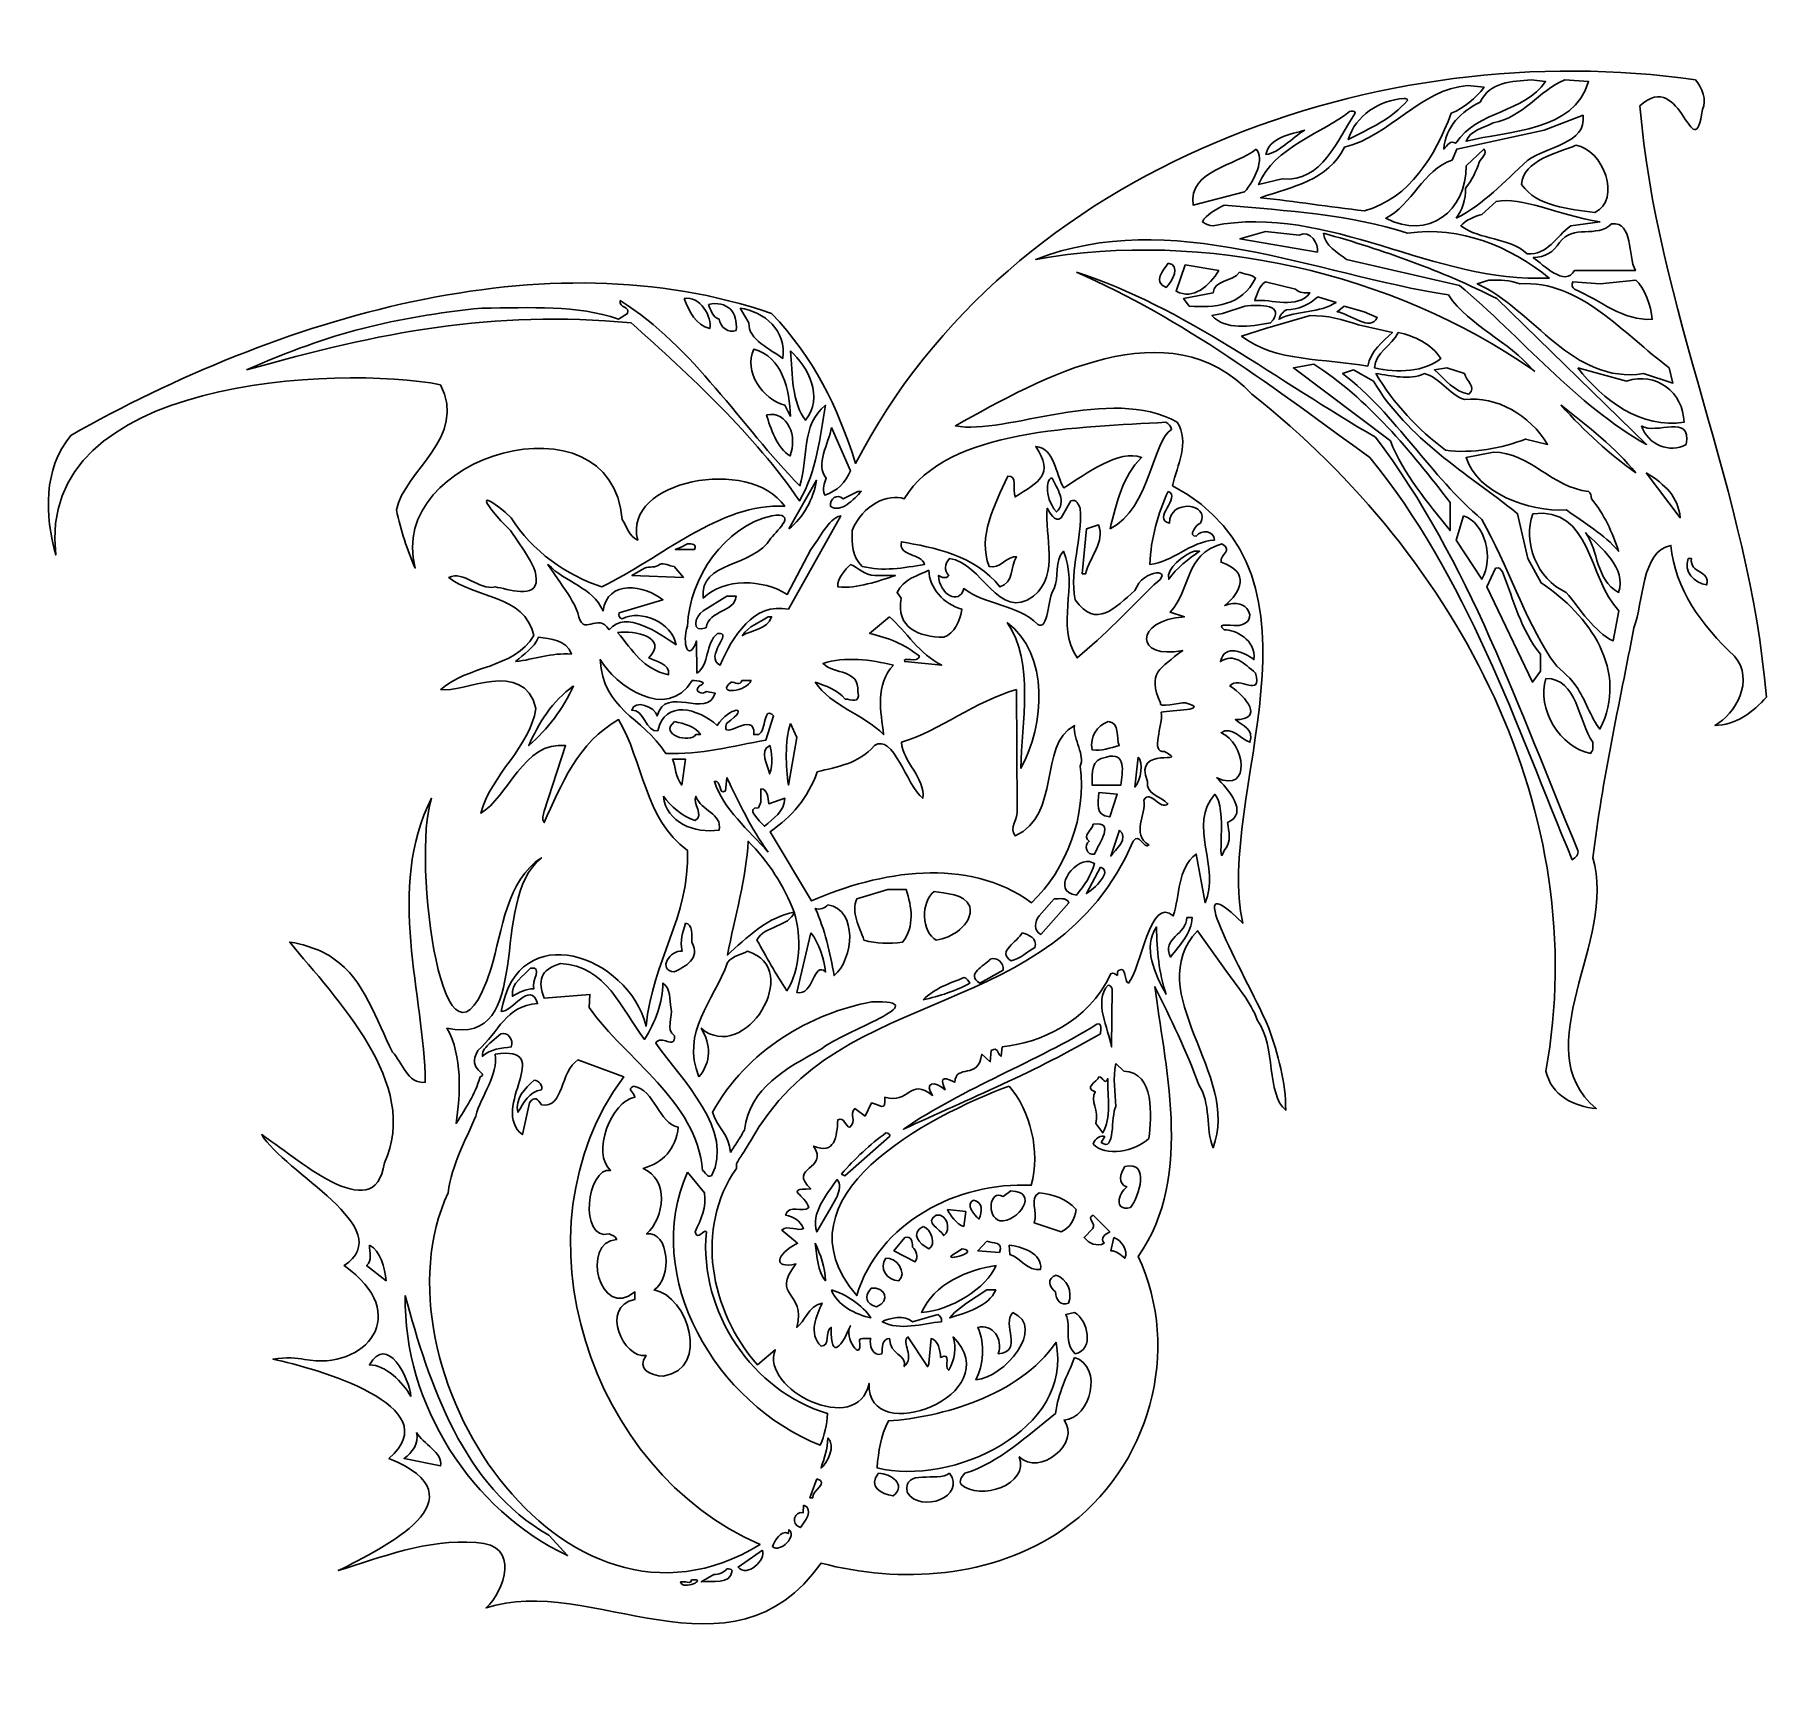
# Model space of a CAD drawing. Header units: centimetres. Extents: x -7.7 to 7.6, y -7.5 to 7.2.
import ezdxf

# ---------------------------------------------------------------- set-up
doc = ezdxf.new("R2010")
doc.units = ezdxf.units.CM
doc.header["$MEASUREMENT"] = 0
doc.layers.add('Ebene 1', color=7, linetype='Continuous')

msp = doc.modelspace()

# ---------------------------------------------------------------- linework, layer by layer
at = {"layer": 'Ebene 1'}
for points, knots in [([(-3.79207, -2.04018), (-3.70317, -2.00208), (-3.91907, -1.98938), (-3.81239, -1.8065), (-3.81239, -1.8065), (-3.61935, -1.63886), (-3.57109, -1.40772), (-3.28153, -1.38994), (-3.28153, -1.38994), (-3.34757, -1.17404), (-3.51267, -1.47376), (-3.60411, -1.45852), (-3.60411, -1.45852), (-3.45933, -0.61016), (-2.47381, -0.95814), (-2.31887, -1.5906), (-2.31887, -1.5906), (-2.26299, -1.00894), (-1.93025, -0.6254), (-1.95057, -0.0285), (-1.95057, -0.0285), (-2.33411, 0.25089), (-2.34427, 0.76651), (-2.56271, 1.13227), (-2.56271, 1.13227), (-2.92085, 0.93161), (-3.07579, 0.55061), (-3.22311, 0.21787), (-3.22311, 0.21787), (-3.24851, 0.25089), (-3.23073, 0.28391), (-3.22311, 0.31947), (-3.22311, 0.31947), (-3.22311, 0.31947), (-3.03261, 0.90113), (-3.03261, 0.90113), (-3.03261, 0.90113), (-3.40345, 0.94939), (-3.54823, 0.43377), (-3.78699, 0.30169), (-3.78699, 0.30169), (-3.69047, 0.64967), (-3.35265, 0.88335), (-3.29677, 1.23133), (-3.29677, 1.23133), (-3.40599, 1.68091), (-3.94701, 1.36595), (-4.14259, 1.39897), (-4.14259, 1.39897), (-3.90637, 1.61487), (-3.49235, 1.58185), (-3.31455, 1.87903), (-3.31455, 1.87903), (-3.39583, 2.24479), (-3.84795, 2.21177), (-4.07147, 2.39465), (-4.07147, 2.39465), (-3.93431, 2.46069), (-3.80985, 2.27781), (-3.65999, 2.31083), (-3.65999, 2.31083), (-3.55077, 2.29559), (-3.28661, 2.19653), (-3.29423, 2.37941), (-3.29423, 2.37941), (-3.29169, 2.47847), (-3.35519, 2.54451), (-3.39837, 2.62833), (-3.39837, 2.62833), (-3.39837, 2.62833), (-3.52283, 2.81121), (-3.52283, 2.81121), (-3.52283, 2.81121), (-3.77429, 3.06013), (-3.83779, 3.20999), (-3.51521, 2.92551), (-3.51521, 2.92551), (-3.33487, 2.62833), (-3.01991, 2.41243), (-2.71257, 2.31083), (-2.71257, 2.31083), (-2.18679, 2.56229), (-1.66101, 3.06013), (-1.08697, 3.02711), (-1.08697, 3.02711), (-1.39431, 3.47415), (-2.53477, 3.25825), (-2.39253, 2.72739), (-2.39253, 2.72739), (-2.47127, 2.76041), (-2.48905, 2.84423), (-2.52969, 2.91027), (-2.52969, 2.91027), (-2.62621, 4.05835), (-4.64043, 3.47415), (-4.36865, 2.47847), (-4.36865, 2.47847), (-4.44485, 2.64357), (-4.49311, 2.81121), (-4.53629, 2.99409), (-4.53629, 2.99409), (-4.46771, 3.34207), (-3.89875, 3.64179), (-4.14513, 4.10661), (-4.14513, 4.10661), (-5.03921, 4.27933), (-7.74939, 4.17519), (-7.56143, 2.59531), (-7.56143, 2.59531), (-7.66049, 2.94329), (-7.67319, 3.35985), (-7.42681, 3.65703), (-7.42681, 3.65703), (-5.60309, 4.68827), (-3.21549, 5.43503), (-1.20381, 4.73907), (-1.20381, 4.73907), (-0.82281, 4.34029), (-0.62469, 3.92373), (-0.45705, 3.40811), (-0.45705, 3.40811), (0.91962, 6.06749), (4.21146, 7.21557), (7.00292, 6.81425), (7.00292, 6.81425), (7.0588, 6.74821), (7.10706, 6.63137), (7.06642, 6.55009), (7.06642, 6.55009), (6.97752, 6.00145), (6.88354, 6.93109), (6.51016, 6.58311), (6.51016, 6.58311), (6.65494, 4.78733), (7.48044, 3.15919), (7.63284, 1.33293), (7.63284, 1.33293), (7.52108, 1.19831), (7.35344, 1.08147), (7.17564, 1.08147), (7.17564, 1.08147), (7.36106, 1.18307), (7.5287, 1.48025), (7.3509, 1.69615), (7.3509, 1.69615), (7.0588, 1.96285), (6.82004, 2.29559), (6.78448, 2.67913), (6.78448, 2.67913), (6.52032, 2.62833), (6.54318, 2.17875), (6.45682, 1.94761), (6.45682, 1.94761), (6.32474, 1.26435), (6.17742, 0.60141), (6.09106, -0.09454), (6.09106, -0.09454), (6.31204, -0.82606), (5.48146, -1.78872), (6.12154, -2.32212), (6.12154, -2.32212), (5.92342, -2.30434), (5.72276, -2.20528), (5.6745, -1.98938), (5.6745, -1.98938), (6.08852, 0.30169), (4.90996, 2.56229), (3.06338, 4.02279), (3.06338, 4.02279), (2.32424, 4.80511), (1.19902, 4.17265), (0.4294, 3.74085), (0.4294, 3.74085), (0.8739, 3.65703), (1.80608, 4.10661), (2.40044, 3.77387), (2.40044, 3.77387), (2.5122, 3.59099), (2.40044, 3.39287), (2.35726, 3.20999), (2.35726, 3.20999), (3.8711, 2.39465), (2.73064, 0.45155), (2.9821, -0.6762), (2.9821, -0.6762), (2.36234, -0.06152), (3.06592, -1.24008), (3.21324, -1.60838), (3.21324, -1.60838), (3.29452, -1.83952), (3.36564, -2.08844), (3.3631, -2.33736), (3.3631, -2.33736), (3.19038, -2.19004), (3.27674, -1.77348), (3.11418, -1.5398), (3.11418, -1.5398), (3.05068, -1.3747), (2.92622, -1.22484), (2.817, -1.07498), (2.817, -1.07498), (2.817, -1.07498), (2.58078, -0.74224), (2.58078, -0.74224), (2.58078, -0.74224), (2.0677, -1.29088), (2.9694, -2.0224), (2.71794, -2.6701), (2.71794, -2.6701), (2.64936, -2.505), (2.7027, -2.27132), (2.5884, -2.10622), (2.5884, -2.10622), (2.48172, -1.8065), (2.34202, -1.52456), (2.20232, -1.24008), (2.20232, -1.24008), (2.2709, -1.87254), (2.563, -2.91902), (2.05246, -3.6353), (2.05246, -3.6353), (2.44362, -4.46334), (2.16168, -5.51236), (1.38444, -6.061), (1.38444, -6.061), (0.76214, -6.4928), (-0.06843, -6.5436), (-0.76439, -6.35818), (-0.76439, -6.35818), (-1.55687, -7.48848), (-2.82941, -6.442), (-3.73873, -6.75696), (-3.73873, -6.75696), (-3.58125, -6.6071), (-3.42377, -6.19308), (-3.82763, -6.1753), (-3.82763, -6.1753), (-4.26197, -6.14228), (-4.68107, -6.30992), (-5.05191, -6.42422), (-5.05191, -6.42422), (-4.65313, -6.2261), (-3.73619, -5.77906), (-4.60233, -5.42854), (-4.60233, -5.42854), (-4.06131, -4.96372), (-5.24241, -4.63098), (-5.63357, -4.54716), (-5.63357, -4.54716), (-5.50911, -4.52684), (-5.42021, -4.537), (-5.35163, -4.5497), (-5.35163, -4.5497), (-4.80807, -4.6513), (-4.38643, -4.14584), (-5.00111, -3.71658), (-5.00111, -3.71658), (-4.50581, -3.38638), (-5.53959, -2.886), (-5.73263, -2.55326), (-5.73263, -2.55326), (-5.44561, -2.73614), (-4.72425, -3.40162), (-4.64297, -2.80472), (-4.64297, -2.80472), (-4.31531, -2.10622), (-5.07477, -1.34168), (-5.48371, -0.84384), (-5.48371, -0.84384), (-5.36941, -0.85908), (-5.20177, -0.90988), (-5.09001, -0.9937), (-5.09001, -0.9937), (-4.81823, -1.17404), (-4.71663, -1.5398), (-4.56931, -1.82174), (-4.56931, -1.82174), (-4.48549, -1.90556), (-4.43977, -2.10622), (-4.27975, -2.08844), (-4.27975, -2.08844), (-4.28737, -1.3239), (-4.63281, -0.36124), (-4.22387, 0.43377), (-4.22387, 0.43377), (-4.40421, -0.09454), (-4.11465, -2.37038), (-3.69301, -1.07498), (-3.69301, -1.07498), (-3.59903, -0.74224), (-3.55331, -0.29266), (-3.24851, -0.09454), (-3.24851, -0.09454), (-3.72857, -0.47808), (-3.29423, -1.77348), (-4.08671, -1.60838), (-4.08671, -1.60838), (-3.94701, -1.8573), (-3.96733, -2.19004), (-4.00543, -2.4542), (-4.00543, -2.4542), (-3.91145, -2.30434), (-3.84287, -2.20782), (-3.79207, -2.04018)], [0, 0, 0, 0, 0.01315789, 0.01315789, 0.01315789, 0.01315789, 0.02631579, 0.02631579, 0.02631579, 0.02631579, 0.03947368, 0.03947368, 0.03947368, 0.03947368, 0.05263158, 0.05263158, 0.05263158, 0.05263158, 0.06578947, 0.06578947, 0.06578947, 0.06578947, 0.07894737, 0.07894737, 0.07894737, 0.07894737, 0.09210526, 0.09210526, 0.09210526, 0.09210526, 0.10526316, 0.10526316, 0.10526316, 0.10526316, 0.11842105, 0.11842105, 0.11842105, 0.11842105, 0.13157895, 0.13157895, 0.13157895, 0.13157895, 0.14473684, 0.14473684, 0.14473684, 0.14473684, 0.15789474, 0.15789474, 0.15789474, 0.15789474, 0.17105263, 0.17105263, 0.17105263, 0.17105263, 0.18421053, 0.18421053, 0.18421053, 0.18421053, 0.19736842, 0.19736842, 0.19736842, 0.19736842, 0.21052632, 0.21052632, 0.21052632, 0.21052632, 0.22368421, 0.22368421, 0.22368421, 0.22368421, 0.23684211, 0.23684211, 0.23684211, 0.23684211, 0.25, 0.25, 0.25, 0.25, 0.26315789, 0.26315789, 0.26315789, 0.26315789, 0.27631579, 0.27631579, 0.27631579, 0.27631579, 0.28947368, 0.28947368, 0.28947368, 0.28947368, 0.30263158, 0.30263158, 0.30263158, 0.30263158, 0.31578947, 0.31578947, 0.31578947, 0.31578947, 0.32894737, 0.32894737, 0.32894737, 0.32894737, 0.34210526, 0.34210526, 0.34210526, 0.34210526, 0.35526316, 0.35526316, 0.35526316, 0.35526316, 0.36842105, 0.36842105, 0.36842105, 0.36842105, 0.38157895, 0.38157895, 0.38157895, 0.38157895, 0.39473684, 0.39473684, 0.39473684, 0.39473684, 0.40789474, 0.40789474, 0.40789474, 0.40789474, 0.42105263, 0.42105263, 0.42105263, 0.42105263, 0.43421053, 0.43421053, 0.43421053, 0.43421053, 0.44736842, 0.44736842, 0.44736842, 0.44736842, 0.46052632, 0.46052632, 0.46052632, 0.46052632, 0.47368421, 0.47368421, 0.47368421, 0.47368421, 0.48684211, 0.48684211, 0.48684211, 0.48684211, 0.5, 0.5, 0.5, 0.5, 0.51315789, 0.51315789, 0.51315789, 0.51315789, 0.52631579, 0.52631579, 0.52631579, 0.52631579, 0.53947368, 0.53947368, 0.53947368, 0.53947368, 0.55263158, 0.55263158, 0.55263158, 0.55263158, 0.56578947, 0.56578947, 0.56578947, 0.56578947, 0.57894737, 0.57894737, 0.57894737, 0.57894737, 0.59210526, 0.59210526, 0.59210526, 0.59210526, 0.60526316, 0.60526316, 0.60526316, 0.60526316, 0.61842105, 0.61842105, 0.61842105, 0.61842105, 0.63157895, 0.63157895, 0.63157895, 0.63157895, 0.64473684, 0.64473684, 0.64473684, 0.64473684, 0.65789474, 0.65789474, 0.65789474, 0.65789474, 0.67105263, 0.67105263, 0.67105263, 0.67105263, 0.68421053, 0.68421053, 0.68421053, 0.68421053, 0.69736842, 0.69736842, 0.69736842, 0.69736842, 0.71052632, 0.71052632, 0.71052632, 0.71052632, 0.72368421, 0.72368421, 0.72368421, 0.72368421, 0.73684211, 0.73684211, 0.73684211, 0.73684211, 0.75, 0.75, 0.75, 0.75, 0.76315789, 0.76315789, 0.76315789, 0.76315789, 0.77631579, 0.77631579, 0.77631579, 0.77631579, 0.78947368, 0.78947368, 0.78947368, 0.78947368, 0.80263158, 0.80263158, 0.80263158, 0.80263158, 0.81578947, 0.81578947, 0.81578947, 0.81578947, 0.82894737, 0.82894737, 0.82894737, 0.82894737, 0.84210526, 0.84210526, 0.84210526, 0.84210526, 0.85526316, 0.85526316, 0.85526316, 0.85526316, 0.86842105, 0.86842105, 0.86842105, 0.86842105, 0.88157895, 0.88157895, 0.88157895, 0.88157895, 0.89473684, 0.89473684, 0.89473684, 0.89473684, 0.90789474, 0.90789474, 0.90789474, 0.90789474, 0.92105263, 0.92105263, 0.92105263, 0.92105263, 0.93421053, 0.93421053, 0.93421053, 0.93421053, 0.94736842, 0.94736842, 0.94736842, 0.94736842, 0.96052632, 0.96052632, 0.96052632, 0.96052632, 0.97368421, 0.97368421, 0.97368421, 0.97368421, 0.98684211, 0.98684211, 0.98684211, 0.98684211, 1, 1, 1, 1]), ([(-1.60005, 2.22955), (-1.60005, 2.22955), (-1.51877, 2.22955), (-1.51877, 2.22955), (-1.51877, 2.22955), (-1.53147, 2.07969), (-1.75499, 2.11271), (-1.78547, 1.94761), (-1.78547, 1.94761), (-1.91755, 1.89681), (-1.88961, 2.04667), (-1.81087, 2.09747), (-1.81087, 2.09747), (-1.81087, 2.09747), (-1.60005, 2.22955), (-1.60005, 2.22955)], [0, 0, 0, 0, 0.25, 0.25, 0.25, 0.25, 0.5, 0.5, 0.5, 0.5, 0.75, 0.75, 0.75, 0.75, 1, 1, 1, 1]), ([(0.97296, 1.39897), (0.60466, 1.29737), (0.29224, 1.03321), (-0.05065, 0.93161), (-0.05065, 0.93161), (-0.03541, 0.75127), (0.1627, 0.61665), (0.13984, 0.43377), (0.13984, 0.43377), (-0.00747, 0.55061), (-0.12177, 1.01543), (-0.28941, 0.90113), (-0.28941, 0.90113), (-0.43927, 0.73349), (-0.61707, 0.71825), (-0.79741, 0.66745), (-0.79741, 0.66745), (-0.88377, 0.43377), (-1.02347, 0.26867), (-1.21651, 0.13659), (-1.21651, 0.13659), (-1.21651, 0.13659), (-0.84821, -0.47808), (-0.84821, -0.47808), (-0.84821, -0.47808), (-0.24623, -0.21138), (0.53862, -0.0793), (1.10504, -0.49332), (1.10504, -0.49332), (1.42254, -0.1936), (1.59526, 0.28391), (1.53684, 0.71825), (1.53684, 0.71825), (1.5851, 0.81731), (1.47588, 0.94939), (1.48604, 1.08147), (1.48604, 1.08147), (1.15838, 0.90113), (1.37428, 0.28391), (0.96026, 0.10103), (0.96026, 0.10103), (0.8993, 0.16961), (0.99074, 0.25089), (0.97804, 0.33471), (0.97804, 0.33471), (0.97804, 0.33471), (0.97296, 1.39897), (0.97296, 1.39897)], [0, 0, 0, 0, 0.08333333, 0.08333333, 0.08333333, 0.08333333, 0.16666667, 0.16666667, 0.16666667, 0.16666667, 0.25, 0.25, 0.25, 0.25, 0.33333333, 0.33333333, 0.33333333, 0.33333333, 0.41666667, 0.41666667, 0.41666667, 0.41666667, 0.5, 0.5, 0.5, 0.5, 0.58333333, 0.58333333, 0.58333333, 0.58333333, 0.66666667, 0.66666667, 0.66666667, 0.66666667, 0.75, 0.75, 0.75, 0.75, 0.83333333, 0.83333333, 0.83333333, 0.83333333, 0.91666667, 0.91666667, 0.91666667, 0.91666667, 1, 1, 1, 1]), ([(-2.06487, 1.11449), (-1.98613, 1.09925), (-1.86929, 1.06623), (-1.83627, 1.00019), (-1.83627, 1.00019), (-1.83627, 1.00019), (-1.87691, 1.00019), (-1.87691, 1.00019), (-1.87691, 1.00019), (-1.92263, 0.91637), (-2.21219, 1.00019), (-2.06487, 1.11449)], [0, 0, 0, 0, 0.33333333, 0.33333333, 0.33333333, 0.33333333, 0.66666667, 0.66666667, 0.66666667, 0.66666667, 1, 1, 1, 1]), ([(-1.00315, -0.57714), (-1.09205, -0.34346), (-1.23175, -0.12756), (-1.41209, 0.05277), (-1.41209, 0.05277), (-1.42479, -0.26218), (-1.53147, -0.6254), (-1.59497, -0.95814), (-1.59497, -0.95814), (-1.43749, -0.80828), (-1.21651, -0.61016), (-1.00315, -0.57714)], [0, 0, 0, 0, 0.33333333, 0.33333333, 0.33333333, 0.33333333, 0.66666667, 0.66666667, 0.66666667, 0.66666667, 1, 1, 1, 1]), ([(-1.56957, -2.71328), (-1.55433, -2.68788), (-1.53147, -2.65232), (-1.51115, -2.62184), (-1.51115, -2.62184), (-1.49083, -2.5939), (-1.47051, -2.55834), (-1.44511, -2.51262), (-1.44511, -2.51262), (-1.39177, -2.13162), (-1.08189, -1.9716), (-0.75423, -1.78872), (-0.75423, -1.78872), (-0.58151, -1.63886), (0.29478, -1.35692), (-0.31481, -1.3747), (-0.31481, -1.3747), (-0.85837, -1.47376), (-1.42733, -1.8065), (-1.72705, -2.35514), (-1.72705, -2.35514), (-1.67625, -2.50754), (-1.57973, -2.54818), (-1.56957, -2.71328)], [0, 0, 0, 0, 0.16666667, 0.16666667, 0.16666667, 0.16666667, 0.33333333, 0.33333333, 0.33333333, 0.33333333, 0.5, 0.5, 0.5, 0.5, 0.66666667, 0.66666667, 0.66666667, 0.66666667, 0.83333333, 0.83333333, 0.83333333, 0.83333333, 1, 1, 1, 1]), ([(-3.65999, -1.83952), (-3.62697, -2.0224), (-3.78445, -2.20528), (-3.83017, -2.38816), (-3.83017, -2.38816), (-3.92161, -2.60406), (-4.04353, -2.81996), (-4.07655, -3.06888), (-4.07655, -3.06888), (-4.78775, -4.6132), (-3.06563, -7.27258), (-1.30541, -6.19308), (-1.30541, -6.19308), (-2.81417, -5.54538), (-3.53045, -3.40162), (-2.51699, -2.04018), (-2.51699, -2.04018), (-2.51699, -2.04018), (-2.92339, -1.89032), (-2.92339, -1.89032), (-2.92339, -1.89032), (-3.08595, -1.98938), (-3.04531, -2.32212), (-3.24597, -2.2891), (-3.24597, -2.2891), (-3.28407, -2.2383), (-3.30439, -2.20528), (-3.35519, -2.27132), (-3.35519, -2.27132), (-3.35519, -2.27132), (-3.41615, -2.55326), (-3.41615, -2.55326), (-3.41615, -2.55326), (-3.72095, -2.32212), (-3.10119, -1.7557), (-3.65999, -1.83952)], [0, 0, 0, 0, 0.11111111, 0.11111111, 0.11111111, 0.11111111, 0.22222222, 0.22222222, 0.22222222, 0.22222222, 0.33333333, 0.33333333, 0.33333333, 0.33333333, 0.44444444, 0.44444444, 0.44444444, 0.44444444, 0.55555556, 0.55555556, 0.55555556, 0.55555556, 0.66666667, 0.66666667, 0.66666667, 0.66666667, 0.77777778, 0.77777778, 0.77777778, 0.77777778, 0.88888889, 0.88888889, 0.88888889, 0.88888889, 1, 1, 1, 1]), ([(0.90692, -2.12146), (0.19572, -2.38816), (-1.20381, -3.1019), (-0.44689, -3.98328), (-0.44689, -3.98328), (-0.25639, -3.33558), (0.44718, -2.96982), (1.1025, -3.00284), (1.1025, -3.00284), (1.18886, -2.70312), (1.09234, -2.33736), (0.90692, -2.12146)], [0, 0, 0, 0, 0.33333333, 0.33333333, 0.33333333, 0.33333333, 0.66666667, 0.66666667, 0.66666667, 0.66666667, 1, 1, 1, 1]), ([(-1.95057, -2.886), (-2.36459, -3.81818), (-1.69403, -4.94594), (-0.77201, -5.3117), (-0.77201, -5.3117), (-0.73391, -5.22788), (-0.71105, -5.12882), (-0.70597, -5.02976), (-0.70597, -5.02976), (-1.36891, -4.83164), (-1.84897, -4.13314), (-1.78293, -3.41686), (-1.78293, -3.41686), (-1.80325, -3.38638), (-1.86167, -3.50068), (-1.88199, -3.41686), (-1.88199, -3.41686), (-1.83119, -3.30256), (-1.77785, -3.20096), (-1.80071, -3.06888), (-1.80071, -3.06888), (-1.80071, -3.06888), (-1.95057, -2.886), (-1.95057, -2.886)], [0, 0, 0, 0, 0.16666667, 0.16666667, 0.16666667, 0.16666667, 0.33333333, 0.33333333, 0.33333333, 0.33333333, 0.5, 0.5, 0.5, 0.5, 0.66666667, 0.66666667, 0.66666667, 0.66666667, 0.83333333, 0.83333333, 0.83333333, 0.83333333, 1, 1, 1, 1]), ([(0.79008, -3.71658), (0.54624, -3.7496), (0.23128, -3.88168), (0.12968, -4.13314), (0.12968, -4.13314), (0.38622, -4.11536), (0.70626, -3.91724), (0.79008, -3.71658)], [0, 0, 0, 0, 0.5, 0.5, 0.5, 0.5, 1, 1, 1, 1]), ([(1.32348, -4.3973), (0.99074, -4.8799), (0.29732, -5.06278), (-0.16495, -5.0958), (-0.16495, -5.0958), (-0.23353, -5.22788), (-0.25385, -5.3625), (-0.26655, -5.51236), (-0.26655, -5.51236), (0.39892, -5.67746), (1.48096, -5.17962), (1.32348, -4.3973)], [0, 0, 0, 0, 0.33333333, 0.33333333, 0.33333333, 0.33333333, 0.66666667, 0.66666667, 0.66666667, 0.66666667, 1, 1, 1, 1])]:
    msp.add_open_spline(points, degree=3, knots=knots, dxfattribs=at)
at = {"layer": 'Ebene 1', "color": 7}
for points, knots in [([(5.54242, 6.81425), (5.54242, 6.81425), (5.67196, 6.79901), (5.67196, 6.79901), (5.67196, 6.79901), (5.47892, 6.51707), (5.07506, 6.55009), (4.8744, 6.25037), (4.8744, 6.25037), (4.8236, 6.28339), (4.80074, 6.23259), (4.76772, 6.19957), (4.76772, 6.19957), (4.78042, 6.40023), (4.9252, 6.53231), (5.0903, 6.61613), (5.0903, 6.61613), (5.17666, 6.79901), (5.37732, 6.79901), (5.54242, 6.81425)], [0, 0, 0, 0, 0.2, 0.2, 0.2, 0.2, 0.4, 0.4, 0.4, 0.4, 0.6, 0.6, 0.6, 0.6, 0.8, 0.8, 0.8, 0.8, 1, 1, 1, 1]), ([(5.84214, 6.81425), (5.84214, 6.81425), (6.05296, 6.79901), (6.05296, 6.79901), (6.05296, 6.79901), (5.92596, 6.34943), (5.33922, 6.36721), (4.96584, 6.26815), (4.96584, 6.26815), (5.0014, 6.36721), (5.1157, 6.38245), (5.20714, 6.43325), (5.20714, 6.43325), (5.47638, 6.48151), (5.60846, 6.71519), (5.84214, 6.81425)], [0, 0, 0, 0, 0.25, 0.25, 0.25, 0.25, 0.5, 0.5, 0.5, 0.5, 0.75, 0.75, 0.75, 0.75, 1, 1, 1, 1]), ([(4.97854, 6.76345), (4.97854, 6.76345), (5.12586, 6.74821), (5.12586, 6.74821), (5.12586, 6.74821), (5.04966, 6.64915), (4.94806, 6.56533), (4.83376, 6.51707), (4.83376, 6.51707), (4.68644, 6.13353), (4.47308, 5.76777), (4.06414, 5.65093), (4.06414, 5.65093), (3.74918, 5.68649), (3.44692, 5.73475), (3.13958, 5.76777), (3.13958, 5.76777), (3.42152, 5.86683), (3.73902, 5.91763), (3.88634, 6.21735), (3.88634, 6.21735), (4.29528, 6.31641), (4.55944, 6.73297), (4.97854, 6.76345)], [0, 0, 0, 0, 0.16666667, 0.16666667, 0.16666667, 0.16666667, 0.33333333, 0.33333333, 0.33333333, 0.33333333, 0.5, 0.5, 0.5, 0.5, 0.66666667, 0.66666667, 0.66666667, 0.66666667, 0.83333333, 0.83333333, 0.83333333, 0.83333333, 1, 1, 1, 1]), ([(4.41212, 6.64915), (4.42482, 6.64915), (4.44768, 6.64915), (4.44514, 6.63137), (4.44514, 6.63137), (4.30544, 6.46627), (4.10732, 6.38245), (3.91936, 6.28339), (3.91936, 6.28339), (3.98286, 6.49929), (4.19622, 6.63137), (4.41212, 6.64915)], [0, 0, 0, 0, 0.33333333, 0.33333333, 0.33333333, 0.33333333, 0.66666667, 0.66666667, 0.66666667, 0.66666667, 1, 1, 1, 1]), ([(3.92952, 6.53231), (3.9473, 6.53231), (3.97778, 6.55009), (3.98032, 6.51707), (3.98032, 6.51707), (3.82284, 6.28339), (3.68568, 5.89985), (3.33262, 5.93541), (3.33262, 5.93541), (3.33262, 5.93541), (3.1218, 5.88461), (3.1218, 5.88461), (3.1218, 5.88461), (3.25896, 6.21735), (3.70346, 6.34943), (3.92952, 6.53231)], [0, 0, 0, 0, 0.25, 0.25, 0.25, 0.25, 0.5, 0.5, 0.5, 0.5, 0.75, 0.75, 0.75, 0.75, 1, 1, 1, 1]), ([(4.87694, 5.58489), (4.93028, 5.65093), (4.9633, 5.75253), (4.96076, 5.85159), (4.96076, 5.85159), (5.01918, 5.92271), (5.05474, 6.00653), (5.08268, 6.08273), (5.08268, 6.08273), (5.103, 6.11829), (5.15888, 6.16655), (5.12332, 6.19957), (5.12332, 6.19957), (5.12332, 6.19957), (4.96584, 6.04971), (4.96584, 6.04971), (4.96584, 6.04971), (4.97092, 5.65093), (4.62802, 5.38677), (4.2521, 5.58489), (4.2521, 5.58489), (4.48578, 5.70173), (4.58484, 6.01669), (4.84138, 6.10051), (4.84138, 6.10051), (4.84138, 6.10051), (4.88202, 6.19957), (4.88202, 6.19957), (4.88202, 6.19957), (4.88202, 6.19957), (5.65926, 6.36721), (5.65926, 6.36721), (5.65926, 6.36721), (5.65926, 6.36721), (6.0047, 6.49929), (6.0047, 6.49929), (6.0047, 6.49929), (6.04026, 6.25037), (5.67704, 6.21735), (5.51448, 6.10051), (5.51448, 6.10051), (5.28842, 5.89985), (5.13602, 5.71697), (4.87694, 5.58489)], [0, 0, 0, 0, 0.09090909, 0.09090909, 0.09090909, 0.09090909, 0.18181818, 0.18181818, 0.18181818, 0.18181818, 0.27272727, 0.27272727, 0.27272727, 0.27272727, 0.36363636, 0.36363636, 0.36363636, 0.36363636, 0.45454545, 0.45454545, 0.45454545, 0.45454545, 0.54545455, 0.54545455, 0.54545455, 0.54545455, 0.63636364, 0.63636364, 0.63636364, 0.63636364, 0.72727273, 0.72727273, 0.72727273, 0.72727273, 0.81818182, 0.81818182, 0.81818182, 0.81818182, 0.90909091, 0.90909091, 0.90909091, 0.90909091, 1, 1, 1, 1]), ([(3.53328, 6.36721), (3.41644, 6.30117), (3.30976, 6.16655), (3.18784, 6.15131), (3.18784, 6.15131), (3.21324, 6.30117), (3.41136, 6.33165), (3.53328, 6.36721)], [0, 0, 0, 0, 0.5, 0.5, 0.5, 0.5, 1, 1, 1, 1]), ([(3.10148, 6.19957), (3.17768, 6.11829), (3.08878, 5.91763), (2.99734, 5.81857), (2.99734, 5.81857), (2.99734, 5.81857), (2.54014, 5.70173), (2.54014, 5.70173), (2.54014, 5.70173), (2.4995, 6.01669), (2.92368, 6.04971), (3.10148, 6.19957)], [0, 0, 0, 0, 0.33333333, 0.33333333, 0.33333333, 0.33333333, 0.66666667, 0.66666667, 0.66666667, 0.66666667, 1, 1, 1, 1]), ([(5.9412, 6.23259), (6.17996, 6.19957), (6.35268, 5.75253), (6.10884, 5.63569), (6.10884, 5.63569), (5.88278, 5.66871), (5.59576, 5.68649), (5.4586, 5.88461), (5.4586, 5.88461), (5.46876, 6.10051), (5.78626, 6.16655), (5.9412, 6.23259)], [0, 0, 0, 0, 0.33333333, 0.33333333, 0.33333333, 0.33333333, 0.66666667, 0.66666667, 0.66666667, 0.66666667, 1, 1, 1, 1]), ([(2.817, 5.70173), (3.37834, 5.65093), (3.94222, 5.61791), (4.44514, 5.45281), (4.44514, 5.45281), (4.92012, 5.51885), (5.35192, 5.33597), (5.70498, 5.05403), (5.70498, 5.05403), (4.67374, 5.00323), (3.74664, 5.71697), (2.71794, 5.51885), (2.71794, 5.51885), (2.68238, 5.51885), (2.64682, 5.53663), (2.62396, 5.55187), (2.62396, 5.55187), (2.64682, 5.61791), (2.75858, 5.66871), (2.817, 5.70173)], [0, 0, 0, 0, 0.2, 0.2, 0.2, 0.2, 0.4, 0.4, 0.4, 0.4, 0.6, 0.6, 0.6, 0.6, 0.8, 0.8, 0.8, 0.8, 1, 1, 1, 1]), ([(6.1571, 5.55187), (6.1571, 5.55187), (5.89548, 5.51885), (5.89548, 5.51885), (5.89548, 5.51885), (5.7634, 5.41979), (5.68974, 5.25469), (5.5094, 5.26993), (5.5094, 5.26993), (5.33922, 5.41979), (5.09284, 5.38677), (4.91758, 5.51885), (4.91758, 5.51885), (4.96076, 5.56711), (5.04204, 5.60267), (5.10554, 5.61791), (5.10554, 5.61791), (5.10554, 5.61791), (5.23254, 5.73475), (5.23254, 5.73475), (5.23254, 5.73475), (5.46114, 5.78047), (5.7634, 5.61791), (6.1571, 5.55187)], [0, 0, 0, 0, 0.16666667, 0.16666667, 0.16666667, 0.16666667, 0.33333333, 0.33333333, 0.33333333, 0.33333333, 0.5, 0.5, 0.5, 0.5, 0.66666667, 0.66666667, 0.66666667, 0.66666667, 0.83333333, 0.83333333, 0.83333333, 0.83333333, 1, 1, 1, 1]), ([(5.55766, 4.23869), (4.31306, 5.10483), (2.6392, 5.48583), (1.14314, 5.21913), (1.14314, 5.21913), (2.33948, 5.68649), (3.62218, 5.08705), (4.80836, 4.90417), (4.80836, 4.90417), (5.0014, 4.62223), (5.34684, 4.49015), (5.55766, 4.23869)], [0, 0, 0, 0, 0.33333333, 0.33333333, 0.33333333, 0.33333333, 0.66666667, 0.66666667, 0.66666667, 0.66666667, 1, 1, 1, 1]), ([(6.2587, 5.53663), (6.45428, 5.55187), (6.3984, 5.25469), (6.46952, 5.12007), (6.46952, 5.12007), (6.46952, 5.12007), (5.9285, 5.12007), (5.9285, 5.12007), (5.9285, 5.12007), (5.84468, 4.97021), (5.65164, 5.17087), (5.56274, 5.23691), (5.56274, 5.23691), (5.66434, 5.23691), (5.74308, 5.28517), (5.79642, 5.36899), (5.79642, 5.36899), (5.91326, 5.53663), (6.12662, 5.40201), (6.2587, 5.53663)], [0, 0, 0, 0, 0.2, 0.2, 0.2, 0.2, 0.4, 0.4, 0.4, 0.4, 0.6, 0.6, 0.6, 0.6, 0.8, 0.8, 0.8, 0.8, 1, 1, 1, 1]), ([(3.18276, 5.46805), (3.18276, 5.46805), (3.48248, 5.43503), (3.48248, 5.43503), (3.48248, 5.43503), (3.58154, 5.48583), (3.66028, 5.35375), (3.64504, 5.28517), (3.64504, 5.28517), (3.64504, 5.28517), (2.9567, 5.40201), (2.9567, 5.40201), (2.9567, 5.40201), (2.9567, 5.40201), (3.18276, 5.46805), (3.18276, 5.46805)], [0, 0, 0, 0, 0.25, 0.25, 0.25, 0.25, 0.5, 0.5, 0.5, 0.5, 0.75, 0.75, 0.75, 0.75, 1, 1, 1, 1]), ([(3.69838, 5.45281), (4.23178, 5.30295), (4.74486, 5.12007), (5.24016, 4.87115), (5.24016, 4.87115), (5.24016, 4.87115), (6.56858, 3.57575), (6.56858, 3.57575), (6.56858, 3.57575), (5.94374, 3.92373), (5.44844, 4.53841), (4.90742, 4.98799), (4.90742, 4.98799), (4.90742, 4.98799), (3.90412, 5.21913), (3.90412, 5.21913), (3.90412, 5.21913), (3.82284, 5.28517), (3.71108, 5.33597), (3.69838, 5.45281)], [0, 0, 0, 0, 0.2, 0.2, 0.2, 0.2, 0.4, 0.4, 0.4, 0.4, 0.6, 0.6, 0.6, 0.6, 0.8, 0.8, 0.8, 0.8, 1, 1, 1, 1]), ([(1.50382, 5.10483), (2.45632, 4.80511), (3.31484, 4.12185), (4.16066, 3.64179), (4.16066, 3.64179), (5.0014, 2.52927), (5.4332, 1.21609), (5.95898, -0.0285), (5.95898, -0.0285), (5.96914, -0.06152), (5.93866, -0.09454), (5.90818, -0.11232), (5.90818, -0.11232), (5.41796, 1.06623), (4.97092, 2.41243), (4.10986, 3.45891), (4.10986, 3.45891), (3.2869, 4.05835), (2.44362, 4.70351), (1.50382, 5.10483)], [0, 0, 0, 0, 0.2, 0.2, 0.2, 0.2, 0.4, 0.4, 0.4, 0.4, 0.6, 0.6, 0.6, 0.6, 0.8, 0.8, 0.8, 0.8, 1, 1, 1, 1]), ([(2.31916, 5.18611), (2.436, 5.17087), (2.35472, 5.02101), (2.30138, 4.97021), (2.30138, 4.97021), (2.17692, 5.02101), (2.27852, 5.12007), (2.31916, 5.18611)], [0, 0, 0, 0, 0.5, 0.5, 0.5, 0.5, 1, 1, 1, 1]), ([(2.46902, 5.17087), (2.46902, 5.17087), (2.76874, 5.12007), (2.76874, 5.12007), (2.76874, 5.12007), (2.68746, 4.98799), (2.54268, 4.85337), (2.39028, 4.93719), (2.39028, 4.93719), (2.39028, 4.93719), (2.46902, 5.17087), (2.46902, 5.17087)], [0, 0, 0, 0, 0.33333333, 0.33333333, 0.33333333, 0.33333333, 0.66666667, 0.66666667, 0.66666667, 0.66666667, 1, 1, 1, 1]), ([(2.95162, 5.10483), (2.99988, 5.08705), (3.0583, 5.08705), (3.0964, 5.05403), (3.0964, 5.05403), (2.9694, 4.80511), (2.73064, 4.78733), (2.50712, 4.80511), (2.50712, 4.80511), (2.50712, 4.80511), (2.45632, 4.87115), (2.45632, 4.87115), (2.45632, 4.87115), (2.45632, 4.87115), (2.71794, 4.92195), (2.71794, 4.92195), (2.71794, 4.92195), (2.72556, 5.03625), (2.8932, 5.02101), (2.95162, 5.10483)], [0, 0, 0, 0, 0.2, 0.2, 0.2, 0.2, 0.4, 0.4, 0.4, 0.4, 0.6, 0.6, 0.6, 0.6, 0.8, 0.8, 0.8, 0.8, 1, 1, 1, 1]), ([(3.18276, 5.02101), (3.18276, 5.02101), (3.44946, 4.95497), (3.44946, 4.95497), (3.44946, 4.95497), (3.4901, 4.92195), (3.53074, 4.92195), (3.579, 4.92195), (3.579, 4.92195), (3.4647, 4.77209), (3.23356, 4.87115), (3.08878, 4.85337), (3.08878, 4.85337), (3.10656, 4.90417), (3.12688, 4.98799), (3.18276, 5.02101)], [0, 0, 0, 0, 0.25, 0.25, 0.25, 0.25, 0.5, 0.5, 0.5, 0.5, 0.75, 0.75, 0.75, 0.75, 1, 1, 1, 1]), ([(5.16904, 5.03625), (5.28842, 5.03625), (5.33668, 5.03625), (5.44336, 5.00323), (5.44336, 5.00323), (5.9793, 5.03625), (6.36792, 4.55619), (6.76924, 4.25647), (6.76924, 4.25647), (6.76924, 4.25647), (6.80226, 4.12185), (6.80226, 4.12185), (6.80226, 4.12185), (6.80226, 4.12185), (6.54064, 4.20567), (6.54064, 4.20567), (6.54064, 4.20567), (5.90818, 4.10661), (5.57036, 4.77209), (5.0649, 5.00323), (5.0649, 5.00323), (5.0649, 5.00323), (5.16904, 5.03625), (5.16904, 5.03625)], [0, 0, 0, 0, 0.16666667, 0.16666667, 0.16666667, 0.16666667, 0.33333333, 0.33333333, 0.33333333, 0.33333333, 0.5, 0.5, 0.5, 0.5, 0.66666667, 0.66666667, 0.66666667, 0.66666667, 0.83333333, 0.83333333, 0.83333333, 0.83333333, 1, 1, 1, 1]), ([(6.47206, 5.03625), (6.55334, 4.97021), (6.60922, 4.80511), (6.61938, 4.68827), (6.61938, 4.68827), (6.35776, 4.67049), (6.16472, 4.85337), (5.9285, 4.95497), (5.9285, 4.95497), (5.90818, 4.97021), (5.90056, 4.98799), (5.91326, 5.02101), (5.91326, 5.02101), (5.91326, 5.02101), (6.1571, 5.00323), (6.1571, 5.00323), (6.1571, 5.00323), (6.1571, 5.00323), (6.47206, 5.03625), (6.47206, 5.03625)], [0, 0, 0, 0, 0.2, 0.2, 0.2, 0.2, 0.4, 0.4, 0.4, 0.4, 0.6, 0.6, 0.6, 0.6, 0.8, 0.8, 0.8, 0.8, 1, 1, 1, 1]), ([(-5.86725, 4.23869), (-5.11033, 4.57143), (-4.56931, 4.70351), (-3.77683, 4.78733), (-3.77683, 4.78733), (-3.33487, 4.78733), (-2.93609, 4.82035), (-2.56271, 4.68827), (-2.56271, 4.68827), (-2.56271, 4.68827), (-2.48397, 4.73907), (-2.48397, 4.73907), (-2.48397, 4.73907), (-2.45603, 4.80511), (-2.56271, 4.78733), (-2.54747, 4.85337), (-2.54747, 4.85337), (-1.88961, 4.43935), (-1.47813, 3.74085), (-0.95235, 3.20999), (-0.95235, 3.20999), (-0.87869, 3.42589), (-0.94473, 3.75863), (-0.72375, 3.92373), (-0.72375, 3.92373), (-0.77201, 3.64179), (-0.80249, 3.34207), (-0.95489, 3.07537), (-0.95489, 3.07537), (-1.35367, 3.65703), (-1.92771, 4.19043), (-2.45095, 4.65525), (-2.45095, 4.65525), (-3.69555, 4.77209), (-4.67599, 4.57143), (-5.86725, 4.23869)], [0, 0, 0, 0, 0.11111111, 0.11111111, 0.11111111, 0.11111111, 0.22222222, 0.22222222, 0.22222222, 0.22222222, 0.33333333, 0.33333333, 0.33333333, 0.33333333, 0.44444444, 0.44444444, 0.44444444, 0.44444444, 0.55555556, 0.55555556, 0.55555556, 0.55555556, 0.66666667, 0.66666667, 0.66666667, 0.66666667, 0.77777778, 0.77777778, 0.77777778, 0.77777778, 0.88888889, 0.88888889, 0.88888889, 0.88888889, 1, 1, 1, 1]), ([(-1.98105, 4.87115), (-1.83881, 4.90417), (-1.72705, 4.70351), (-1.75245, 4.60445), (-1.75245, 4.60445), (-1.87945, 4.63747), (-1.93279, 4.75431), (-1.98105, 4.87115)], [0, 0, 0, 0, 0.5, 0.5, 0.5, 0.5, 1, 1, 1, 1]), ([(-1.76515, 4.82035), (-1.60005, 4.85337), (-1.49845, 4.75431), (-1.51877, 4.58921), (-1.51877, 4.58921), (-1.58227, 4.55619), (-1.66355, 4.62223), (-1.66863, 4.68827), (-1.66863, 4.68827), (-1.72959, 4.70351), (-1.74229, 4.77209), (-1.76515, 4.82035)], [0, 0, 0, 0, 0.33333333, 0.33333333, 0.33333333, 0.33333333, 0.66666667, 0.66666667, 0.66666667, 0.66666667, 1, 1, 1, 1]), ([(-1.48321, 4.78733), (-1.26731, 4.75431), (-1.06665, 4.58921), (-1.10475, 4.34029), (-1.10475, 4.34029), (-1.20889, 4.42157), (-1.41463, 4.50539), (-1.40447, 4.65525), (-1.40447, 4.65525), (-1.40447, 4.65525), (-1.48321, 4.78733), (-1.48321, 4.78733)], [0, 0, 0, 0, 0.33333333, 0.33333333, 0.33333333, 0.33333333, 0.66666667, 0.66666667, 0.66666667, 0.66666667, 1, 1, 1, 1]), ([(2.99988, 4.80511), (3.12688, 4.82035), (3.37834, 4.82035), (3.22848, 4.65525), (3.22848, 4.65525), (3.04306, 4.62223), (2.8297, 4.58921), (2.70778, 4.72129), (2.70778, 4.72129), (2.70778, 4.72129), (2.80176, 4.73907), (2.80176, 4.73907), (2.80176, 4.73907), (2.80176, 4.73907), (2.99988, 4.80511), (2.99988, 4.80511)], [0, 0, 0, 0, 0.25, 0.25, 0.25, 0.25, 0.5, 0.5, 0.5, 0.5, 0.75, 0.75, 0.75, 0.75, 1, 1, 1, 1]), ([(3.64758, 4.88639), (3.64758, 4.88639), (3.81014, 4.83813), (3.81014, 4.83813), (3.81014, 4.83813), (3.67044, 4.73907), (3.45962, 4.77209), (3.30468, 4.68827), (3.30468, 4.68827), (3.30976, 4.72129), (3.3377, 4.75431), (3.37072, 4.77209), (3.37072, 4.77209), (3.47232, 4.77209), (3.57646, 4.82035), (3.64758, 4.88639)], [0, 0, 0, 0, 0.25, 0.25, 0.25, 0.25, 0.5, 0.5, 0.5, 0.5, 0.75, 0.75, 0.75, 0.75, 1, 1, 1, 1]), ([(3.88126, 4.80511), (3.88126, 4.80511), (4.05906, 4.75431), (4.05906, 4.75431), (4.05906, 4.75431), (4.05906, 4.75431), (4.1759, 4.70351), (4.1759, 4.70351), (4.1759, 4.70351), (4.12256, 4.57143), (3.92698, 4.73907), (3.8203, 4.75431), (3.8203, 4.75431), (3.8203, 4.75431), (3.88126, 4.80511), (3.88126, 4.80511)], [0, 0, 0, 0, 0.25, 0.25, 0.25, 0.25, 0.5, 0.5, 0.5, 0.5, 0.75, 0.75, 0.75, 0.75, 1, 1, 1, 1]), ([(3.58154, 4.72129), (3.73394, 4.72129), (3.86602, 4.68827), (4.0108, 4.63747), (4.0108, 4.63747), (4.0108, 4.63747), (4.31052, 4.57143), (4.31052, 4.57143), (4.31052, 4.57143), (4.2267, 4.49015), (4.11748, 4.40633), (4.09208, 4.27171), (4.09208, 4.27171), (3.71616, 4.34029), (3.2615, 4.30727), (2.97194, 4.53841), (2.97194, 4.53841), (2.97194, 4.53841), (3.18276, 4.60445), (3.18276, 4.60445), (3.18276, 4.60445), (3.18276, 4.60445), (3.58154, 4.72129), (3.58154, 4.72129)], [0, 0, 0, 0, 0.16666667, 0.16666667, 0.16666667, 0.16666667, 0.33333333, 0.33333333, 0.33333333, 0.33333333, 0.5, 0.5, 0.5, 0.5, 0.66666667, 0.66666667, 0.66666667, 0.66666667, 0.83333333, 0.83333333, 0.83333333, 0.83333333, 1, 1, 1, 1]), ([(4.36132, 4.57143), (4.5061, 4.53841), (4.65342, 4.47237), (4.74232, 4.34029), (4.74232, 4.34029), (4.6077, 4.22345), (4.34862, 4.20567), (4.15304, 4.25647), (4.15304, 4.25647), (4.15304, 4.38855), (4.31052, 4.45459), (4.36132, 4.57143)], [0, 0, 0, 0, 0.33333333, 0.33333333, 0.33333333, 0.33333333, 0.66666667, 0.66666667, 0.66666667, 0.66666667, 1, 1, 1, 1]), ([(-1.03617, 3.82467), (-1.03617, 3.82467), (-1.08697, 3.92373), (-1.08697, 3.92373), (-1.08697, 3.92373), (-1.28001, 3.97453), (-1.45527, 4.22345), (-1.36129, 4.42157), (-1.36129, 4.42157), (-1.10475, 4.35553), (-1.04379, 4.05835), (-1.03617, 3.82467)], [0, 0, 0, 0, 0.33333333, 0.33333333, 0.33333333, 0.33333333, 0.66666667, 0.66666667, 0.66666667, 0.66666667, 1, 1, 1, 1]), ([(-1.03617, 4.40633), (-0.87869, 4.27171), (-0.73645, 3.98977), (-0.90155, 3.79165), (-0.90155, 3.79165), (-1.02347, 3.93897), (-1.01839, 4.20567), (-1.03617, 4.40633)], [0, 0, 0, 0, 0.5, 0.5, 0.5, 0.5, 1, 1, 1, 1]), ([(3.61456, 4.28949), (4.08446, 3.98977), (4.48324, 3.50717), (4.8236, 3.06013), (4.8236, 3.06013), (4.8236, 3.06013), (4.8236, 2.81121), (4.8236, 2.81121), (4.8236, 2.81121), (4.62548, 3.06013), (4.40958, 3.30905), (4.29274, 3.60877), (4.29274, 3.60877), (4.29274, 3.60877), (3.43168, 4.25647), (3.43168, 4.25647), (3.43168, 4.25647), (3.43168, 4.25647), (3.61456, 4.28949), (3.61456, 4.28949)], [0, 0, 0, 0, 0.2, 0.2, 0.2, 0.2, 0.4, 0.4, 0.4, 0.4, 0.6, 0.6, 0.6, 0.6, 0.8, 0.8, 0.8, 0.8, 1, 1, 1, 1]), ([(3.96508, 4.23869), (3.96508, 4.23869), (4.14288, 4.13963), (4.14288, 4.13963), (4.14288, 4.13963), (4.44514, 3.62401), (4.96838, 3.32429), (5.42304, 2.96107), (5.42304, 2.96107), (5.42304, 2.96107), (5.51448, 2.56229), (5.51448, 2.56229), (5.51448, 2.56229), (5.51448, 2.56229), (5.63132, 2.34639), (5.63132, 2.34639), (5.63132, 2.34639), (6.06312, 2.06191), (6.41618, 1.56407), (6.15456, 1.04845), (6.15456, 1.04845), (6.07328, 1.14751), (6.01994, 1.32023), (5.94374, 1.42945), (5.94374, 1.42945), (5.86754, 1.54375), (5.79134, 1.56407), (5.71514, 1.68091), (5.71514, 1.68091), (5.484, 2.03651), (5.33668, 2.49879), (5.10554, 2.91027), (5.10554, 2.91027), (4.65088, 3.29381), (4.34354, 3.83991), (3.86856, 4.20567), (3.86856, 4.20567), (3.86856, 4.20567), (3.96508, 4.23869), (3.96508, 4.23869)], [0, 0, 0, 0, 0.1, 0.1, 0.1, 0.1, 0.2, 0.2, 0.2, 0.2, 0.3, 0.3, 0.3, 0.3, 0.4, 0.4, 0.4, 0.4, 0.5, 0.5, 0.5, 0.5, 0.6, 0.6, 0.6, 0.6, 0.7, 0.7, 0.7, 0.7, 0.8, 0.8, 0.8, 0.8, 0.9, 0.9, 0.9, 0.9, 1, 1, 1, 1]), ([(4.1632, 4.20567), (4.30798, 4.19043), (4.4553, 4.13963), (4.595, 4.20567), (4.595, 4.20567), (4.73216, 4.17265), (4.8109, 4.02279), (4.9506, 3.97453), (4.9506, 3.97453), (5.23762, 4.00755), (5.52972, 3.83991), (5.68974, 3.57575), (5.68974, 3.57575), (5.68974, 3.57575), (5.49416, 3.62401), (5.49416, 3.62401), (5.49416, 3.62401), (5.28842, 3.54273), (5.01664, 3.49193), (4.78296, 3.52495), (4.78296, 3.52495), (4.54166, 3.70783), (4.32068, 3.93897), (4.1632, 4.20567)], [0, 0, 0, 0, 0.16666667, 0.16666667, 0.16666667, 0.16666667, 0.33333333, 0.33333333, 0.33333333, 0.33333333, 0.5, 0.5, 0.5, 0.5, 0.66666667, 0.66666667, 0.66666667, 0.66666667, 0.83333333, 0.83333333, 0.83333333, 0.83333333, 1, 1, 1, 1]), ([(4.79312, 4.25647), (4.79312, 4.25647), (4.9506, 4.20567), (4.9506, 4.20567), (4.9506, 4.20567), (4.96584, 4.13963), (5.06236, 4.08883), (4.99124, 4.02279), (4.99124, 4.02279), (4.8617, 4.04057), (4.78042, 4.15741), (4.6839, 4.23869), (4.6839, 4.23869), (4.6839, 4.23869), (4.79312, 4.25647), (4.79312, 4.25647)], [0, 0, 0, 0, 0.25, 0.25, 0.25, 0.25, 0.5, 0.5, 0.5, 0.5, 0.75, 0.75, 0.75, 0.75, 1, 1, 1, 1]), ([(5.57544, 4.22345), (5.57544, 4.22345), (5.55766, 4.23869), (5.55766, 4.23869), (5.55766, 4.23869), (5.55766, 4.23869), (5.57544, 4.22345), (5.57544, 4.22345)], [0, 0, 0, 0, 0.5, 0.5, 0.5, 0.5, 1, 1, 1, 1]), ([(5.95898, 4.25647), (5.95898, 4.25647), (6.39078, 4.13963), (6.39078, 4.13963), (6.39078, 4.13963), (6.6524, 4.22345), (6.89624, 4.04057), (6.90132, 3.77387), (6.90132, 3.77387), (6.52794, 3.70783), (6.17234, 3.97453), (5.95898, 4.25647)], [0, 0, 0, 0, 0.33333333, 0.33333333, 0.33333333, 0.33333333, 0.66666667, 0.66666667, 0.66666667, 0.66666667, 1, 1, 1, 1]), ([(-1.24953, 3.83991), (-1.05395, 3.87547), (-0.97267, 3.64179), (-1.03871, 3.47415), (-1.03871, 3.47415), (-1.15555, 3.54273), (-1.21397, 3.72561), (-1.24953, 3.83991)], [0, 0, 0, 0, 0.5, 0.5, 0.5, 0.5, 1, 1, 1, 1]), ([(6.47206, 3.32429), (6.24092, 3.49193), (6.01994, 3.69005), (5.80912, 3.92373), (5.80912, 3.92373), (6.0428, 3.74085), (6.29934, 3.54273), (6.47206, 3.32429)], [0, 0, 0, 0, 0.5, 0.5, 0.5, 0.5, 1, 1, 1, 1]), ([(6.52286, 3.74085), (6.64986, 3.65703), (6.97498, 3.85769), (6.9191, 3.57575), (6.9191, 3.57575), (6.77686, 3.49193), (6.57874, 3.57575), (6.52286, 3.74085)], [0, 0, 0, 0, 0.5, 0.5, 0.5, 0.5, 1, 1, 1, 1]), ([(-0.67041, 3.72561), (-0.67041, 3.72561), (-0.50277, 3.34207), (-0.50277, 3.34207), (-0.50277, 3.34207), (-0.54341, 3.24301), (-0.62215, 3.15919), (-0.73137, 3.12617), (-0.73137, 3.12617), (-0.75423, 3.19221), (-0.73645, 3.22523), (-0.71867, 3.27603), (-0.71867, 3.27603), (-0.81773, 3.39287), (-0.69581, 3.59099), (-0.67041, 3.72561)], [0, 0, 0, 0, 0.25, 0.25, 0.25, 0.25, 0.5, 0.5, 0.5, 0.5, 0.75, 0.75, 0.75, 0.75, 1, 1, 1, 1]), ([(1.80354, 2.82645), (1.86196, 3.06013), (1.91276, 3.29381), (2.08294, 3.45891), (2.08294, 3.45891), (1.88736, 3.54273), (1.58764, 3.30905), (1.39206, 3.19221), (1.39206, 3.19221), (1.31586, 3.30905), (1.31586, 3.54273), (1.14314, 3.55797), (1.14314, 3.55797), (1.31078, 3.30905), (1.17108, 3.24301), (0.96026, 3.11093), (0.96026, 3.11093), (0.93486, 3.17443), (0.98312, 3.30905), (0.89422, 3.29381), (0.89422, 3.29381), (0.7723, 3.02711), (0.62752, 2.76041), (0.72912, 2.49371), (0.72912, 2.49371), (0.82056, 2.46069), (0.89676, 2.59531), (0.97296, 2.57753), (0.97296, 2.57753), (0.91708, 2.49371), (0.9501, 2.34639), (0.8231, 2.31083), (0.8231, 2.31083), (0.60974, 2.59531), (0.22874, 2.66135), (-0.05065, 2.71215), (-0.05065, 2.71215), (-0.07859, 2.57753), (0.12968, 2.61055), (0.15508, 2.51149), (0.15508, 2.51149), (-0.03287, 2.47847), (-0.21575, 2.44545), (-0.39863, 2.49371), (-0.39863, 2.49371), (-0.49007, 2.57753), (-0.49007, 2.69437), (-0.48753, 2.81121), (-0.48753, 2.81121), (-0.39609, 3.04235), (-0.16495, 3.14395), (-0.02525, 3.09315), (-0.02525, 3.09315), (0.3532, 3.72561), (1.55208, 3.72561), (2.29884, 3.77387), (2.29884, 3.77387), (2.32424, 3.75863), (2.34456, 3.74085), (2.34964, 3.70783), (2.34964, 3.70783), (2.18454, 3.62401), (2.16168, 3.00933), (1.80354, 2.82645)], [0, 0, 0, 0, 0.0625, 0.0625, 0.0625, 0.0625, 0.125, 0.125, 0.125, 0.125, 0.1875, 0.1875, 0.1875, 0.1875, 0.25, 0.25, 0.25, 0.25, 0.3125, 0.3125, 0.3125, 0.3125, 0.375, 0.375, 0.375, 0.375, 0.4375, 0.4375, 0.4375, 0.4375, 0.5, 0.5, 0.5, 0.5, 0.5625, 0.5625, 0.5625, 0.5625, 0.625, 0.625, 0.625, 0.625, 0.6875, 0.6875, 0.6875, 0.6875, 0.75, 0.75, 0.75, 0.75, 0.8125, 0.8125, 0.8125, 0.8125, 0.875, 0.875, 0.875, 0.875, 0.9375, 0.9375, 0.9375, 0.9375, 1, 1, 1, 1]), ([(5.20968, 3.50717), (5.53226, 3.50717), (5.72784, 3.19221), (6.05296, 3.15919), (6.05296, 3.15919), (6.07582, 3.14395), (6.07328, 3.12617), (6.07836, 3.09315), (6.07836, 3.09315), (6.19012, 2.96107), (6.26632, 2.79343), (6.31966, 2.62833), (6.31966, 2.62833), (6.1952, 2.77819), (6.01486, 2.87725), (5.85738, 2.99409), (5.85738, 2.99409), (5.51448, 2.97631), (5.06998, 3.14395), (4.96584, 3.45891), (4.96584, 3.45891), (4.96584, 3.45891), (5.20968, 3.50717), (5.20968, 3.50717)], [0, 0, 0, 0, 0.16666667, 0.16666667, 0.16666667, 0.16666667, 0.33333333, 0.33333333, 0.33333333, 0.33333333, 0.5, 0.5, 0.5, 0.5, 0.66666667, 0.66666667, 0.66666667, 0.66666667, 0.83333333, 0.83333333, 0.83333333, 0.83333333, 1, 1, 1, 1]), ([(-1.05141, 2.82645), (-1.05141, 2.82645), (-0.80503, 3.25825), (-0.80503, 3.25825), (-0.80503, 3.25825), (-0.83043, 3.09315), (-0.92187, 2.92551), (-1.05141, 2.82645)], [0, 0, 0, 0, 0.5, 0.5, 0.5, 0.5, 1, 1, 1, 1]), ([(1.28792, 3.27603), (1.3311, 3.19221), (1.42254, 3.06013), (1.32602, 2.97631), (1.32602, 2.97631), (1.2041, 3.12617), (1.24728, 3.28873), (1.28792, 3.27603)], [0, 0, 0, 0, 0.5, 0.5, 0.5, 0.5, 1, 1, 1, 1]), ([(6.56604, 3.32429), (6.73876, 3.21761), (6.84798, 3.11093), (6.8683, 2.92551), (6.8683, 2.92551), (6.8683, 2.92551), (6.56604, 3.32429), (6.56604, 3.32429)], [0, 0, 0, 0, 0.5, 0.5, 0.5, 0.5, 1, 1, 1, 1]), ([(-0.43673, 3.15919), (-0.43673, 3.15919), (-0.40625, 3.15919), (-0.40625, 3.15919), (-0.40625, 3.15919), (-0.46975, 3.09315), (-0.58405, 2.96107), (-0.68057, 3.02711), (-0.68057, 3.02711), (-0.68565, 3.09315), (-0.62215, 3.14395), (-0.56881, 3.09315), (-0.56881, 3.09315), (-0.56881, 3.09315), (-0.43673, 3.15919), (-0.43673, 3.15919)], [0, 0, 0, 0, 0.25, 0.25, 0.25, 0.25, 0.5, 0.5, 0.5, 0.5, 0.75, 0.75, 0.75, 0.75, 1, 1, 1, 1]), ([(1.45556, 3.07537), (1.50382, 3.09315), (1.52414, 3.04235), (1.53684, 3.00933), (1.53684, 3.00933), (1.56224, 2.72739), (1.43778, 2.47847), (1.49366, 2.19653), (1.49366, 2.19653), (1.68162, 1.92983), (1.84926, 2.12795), (2.02452, 2.27781), (2.02452, 2.27781), (2.0931, 2.47847), (2.40298, 2.47847), (2.19216, 2.32861), (2.19216, 2.32861), (1.97118, 2.11271), (1.75274, 1.87903), (1.51144, 1.68091), (1.51144, 1.68091), (1.31332, 1.97809), (1.52668, 2.31083), (1.38952, 2.62833), (1.38952, 2.62833), (1.30316, 2.54451), (1.35396, 2.39465), (1.3057, 2.29559), (1.3057, 2.29559), (1.24474, 2.21177), (1.25744, 1.91459), (1.16092, 1.97809), (1.16092, 1.97809), (0.97296, 2.16097), (0.70372, 2.14573), (0.50306, 2.29559), (0.50306, 2.29559), (0.46496, 2.14573), (0.28462, 2.24479), (0.27954, 2.41243), (0.27954, 2.41243), (0.30494, 2.39465), (0.35066, 2.37941), (0.37098, 2.41243), (0.37098, 2.41243), (0.3278, 2.46069), (0.33034, 2.51149), (0.37606, 2.56229), (0.37606, 2.56229), (0.66816, 2.52927), (0.8104, 1.99587), (1.12282, 2.22955), (1.12282, 2.22955), (1.36158, 2.42767), (1.2168, 2.76041), (1.24474, 3.00933), (1.24474, 3.00933), (1.26506, 2.97631), (1.31332, 2.87725), (1.3692, 2.92551), (1.3692, 2.92551), (1.3692, 2.92551), (1.45556, 3.07537), (1.45556, 3.07537)], [0, 0, 0, 0, 0.0625, 0.0625, 0.0625, 0.0625, 0.125, 0.125, 0.125, 0.125, 0.1875, 0.1875, 0.1875, 0.1875, 0.25, 0.25, 0.25, 0.25, 0.3125, 0.3125, 0.3125, 0.3125, 0.375, 0.375, 0.375, 0.375, 0.4375, 0.4375, 0.4375, 0.4375, 0.5, 0.5, 0.5, 0.5, 0.5625, 0.5625, 0.5625, 0.5625, 0.625, 0.625, 0.625, 0.625, 0.6875, 0.6875, 0.6875, 0.6875, 0.75, 0.75, 0.75, 0.75, 0.8125, 0.8125, 0.8125, 0.8125, 0.875, 0.875, 0.875, 0.875, 0.9375, 0.9375, 0.9375, 0.9375, 1, 1, 1, 1]), ([(2.31916, 3.15919), (2.44108, 3.11093), (2.16676, 2.91027), (2.33186, 2.87725), (2.33186, 2.87725), (2.32424, 3.09315), (2.70016, 3.06013), (2.60618, 2.87725), (2.60618, 2.87725), (2.563, 2.86201), (2.49442, 2.76041), (2.56808, 2.76041), (2.56808, 2.76041), (2.61126, 2.82645), (2.7281, 2.81121), (2.73064, 2.72739), (2.73064, 2.72739), (2.5122, 2.71215), (2.3598, 2.52927), (2.1566, 2.51149), (2.1566, 2.51149), (2.16422, 2.74263), (2.23026, 2.96107), (2.31916, 3.15919)], [0, 0, 0, 0, 0.16666667, 0.16666667, 0.16666667, 0.16666667, 0.33333333, 0.33333333, 0.33333333, 0.33333333, 0.5, 0.5, 0.5, 0.5, 0.66666667, 0.66666667, 0.66666667, 0.66666667, 0.83333333, 0.83333333, 0.83333333, 0.83333333, 1, 1, 1, 1]), ([(-1.20127, 2.94329), (-0.97267, 2.97631), (-1.13777, 2.82645), (-1.21143, 2.74263), (-1.21143, 2.74263), (-1.36383, 2.47847), (-1.84643, 2.54451), (-1.81087, 2.21177), (-1.81087, 2.21177), (-1.62291, 2.39465), (-1.28255, 2.37941), (-1.06411, 2.24479), (-1.06411, 2.24479), (-1.06411, 2.24479), (-0.85583, 2.64357), (-0.85583, 2.64357), (-0.85583, 2.64357), (-0.76947, 2.74263), (-0.70851, 2.91027), (-0.58913, 2.94329), (-0.58913, 2.94329), (-0.58913, 2.94329), (-1.05395, 2.11271), (-1.05395, 2.11271), (-1.05395, 2.11271), (-1.36129, 2.17875), (-1.55433, 1.86379), (-1.66101, 1.61487), (-1.66101, 1.61487), (-1.81087, 1.69615), (-1.52893, 1.91459), (-1.68387, 1.89681), (-1.68387, 1.89681), (-1.79309, 1.81299), (-1.75499, 1.61487), (-1.86675, 1.54629), (-1.86675, 1.54629), (-1.86675, 1.54629), (-1.86929, 1.83077), (-1.86929, 1.83077), (-1.86929, 1.83077), (-1.94295, 1.63011), (-2.00137, 1.81299), (-1.95057, 1.96285), (-1.95057, 1.96285), (-1.93279, 2.39465), (-1.62291, 2.84423), (-1.20127, 2.94329)], [0, 0, 0, 0, 0.08333333, 0.08333333, 0.08333333, 0.08333333, 0.16666667, 0.16666667, 0.16666667, 0.16666667, 0.25, 0.25, 0.25, 0.25, 0.33333333, 0.33333333, 0.33333333, 0.33333333, 0.41666667, 0.41666667, 0.41666667, 0.41666667, 0.5, 0.5, 0.5, 0.5, 0.58333333, 0.58333333, 0.58333333, 0.58333333, 0.66666667, 0.66666667, 0.66666667, 0.66666667, 0.75, 0.75, 0.75, 0.75, 0.83333333, 0.83333333, 0.83333333, 0.83333333, 0.91666667, 0.91666667, 0.91666667, 0.91666667, 1, 1, 1, 1]), ([(4.94298, 2.94329), (5.13602, 2.87725), (5.21476, 2.56229), (5.10554, 2.37941), (5.10554, 2.37941), (5.10554, 2.37941), (4.87694, 2.72739), (4.87694, 2.72739), (4.87694, 2.72739), (4.87694, 2.72739), (4.94298, 2.94329), (4.94298, 2.94329)], [0, 0, 0, 0, 0.33333333, 0.33333333, 0.33333333, 0.33333333, 0.66666667, 0.66666667, 0.66666667, 0.66666667, 1, 1, 1, 1]), ([(5.55766, 2.96107), (6.07836, 3.02711), (6.04534, 2.39465), (6.3222, 2.09747), (6.3222, 2.09747), (6.3222, 2.09747), (6.2714, 1.83077), (6.2714, 1.83077), (6.2714, 1.83077), (6.10376, 1.91459), (5.9793, 2.11271), (5.85484, 2.26257), (5.85484, 2.26257), (5.59068, 2.37941), (5.46876, 2.71215), (5.55766, 2.96107)], [0, 0, 0, 0, 0.25, 0.25, 0.25, 0.25, 0.5, 0.5, 0.5, 0.5, 0.75, 0.75, 0.75, 0.75, 1, 1, 1, 1]), ([(1.55462, 2.42767), (1.55462, 2.42767), (1.59272, 2.82645), (1.59272, 2.82645), (1.59272, 2.82645), (1.59272, 2.82645), (1.6994, 2.86201), (1.6994, 2.86201), (1.6994, 2.86201), (1.7629, 2.71215), (1.62066, 2.57753), (1.5851, 2.42767), (1.5851, 2.42767), (1.5851, 2.42767), (1.55462, 2.42767), (1.55462, 2.42767)], [0, 0, 0, 0, 0.25, 0.25, 0.25, 0.25, 0.5, 0.5, 0.5, 0.5, 0.75, 0.75, 0.75, 0.75, 1, 1, 1, 1]), ([(6.02502, 2.79343), (6.15964, 2.66135), (6.39586, 2.47847), (6.31966, 2.26257), (6.31966, 2.26257), (6.11138, 2.37941), (6.14694, 2.62833), (6.02502, 2.79343)], [0, 0, 0, 0, 0.5, 0.5, 0.5, 0.5, 1, 1, 1, 1]), ([(-1.95057, 2.69437), (-1.91501, 2.69437), (-1.86167, 2.69437), (-1.88707, 2.64357), (-1.88707, 2.64357), (-1.88707, 2.64357), (-2.05979, 2.64357), (-2.05979, 2.64357), (-2.05979, 2.64357), (-2.05979, 2.64357), (-2.01153, 2.66135), (-2.01153, 2.66135), (-2.01153, 2.66135), (-2.01153, 2.66135), (-1.95057, 2.69437), (-1.95057, 2.69437)], [0, 0, 0, 0, 0.25, 0.25, 0.25, 0.25, 0.5, 0.5, 0.5, 0.5, 0.75, 0.75, 0.75, 0.75, 1, 1, 1, 1]), ([(1.86958, -1.14102), (1.84926, -1.12578), (1.83148, -1.108), (1.80862, -1.12578), (1.80862, -1.12578), (1.61304, -1.55758), (1.16854, -1.74046), (0.84596, -1.77348), (0.84596, -1.77348), (0.84596, -1.77348), (0.8358, -1.8573), (0.8358, -1.8573), (0.8358, -1.8573), (0.79262, -1.82174), (0.8104, -1.77348), (0.7469, -1.8065), (0.7469, -1.8065), (0.7469, -1.8065), (0.73928, -1.90556), (0.73928, -1.90556), (0.73928, -1.90556), (0.73928, -1.90556), (0.66308, -1.83952), (0.66308, -1.83952), (0.66308, -1.83952), (0.64022, -2.07066), (0.4294, -1.9208), (0.42432, -2.08844), (0.42432, -2.08844), (0.29478, -2.0224), (0.29986, -2.07066), (0.33796, -2.15448), (0.33796, -2.15448), (0.24906, -2.07066), (0.14492, -2.08844), (0.2262, -2.20528), (0.2262, -2.20528), (0.023, -2.04018), (0.01792, -2.2891), (-0.19797, -2.22052), (-0.19797, -2.22052), (-0.18527, -2.35514), (-0.24115, -2.2891), (-0.31481, -2.27132), (-0.31481, -2.27132), (-0.31481, -2.27132), (-0.37323, -2.38816), (-0.37323, -2.38816), (-0.37323, -2.38816), (-0.37323, -2.38816), (-0.46467, -2.32212), (-0.46467, -2.32212), (-0.46467, -2.32212), (-0.52055, -2.37038), (-0.44181, -2.43642), (-0.50785, -2.48722), (-0.50785, -2.48722), (-0.54849, -2.48722), (-0.55611, -2.38816), (-0.61453, -2.42118), (-0.61453, -2.42118), (-0.62469, -2.57104), (-0.63993, -2.73614), (-0.83043, -2.65486), (-0.83043, -2.65486), (-0.69073, -2.87076), (-1.06411, -2.8352), (-0.85583, -3.03586), (-0.85583, -3.03586), (-1.10221, -3.03586), (-0.89901, -3.08666), (-0.87361, -3.20096), (-0.87361, -3.20096), (-0.92695, -3.25176), (-1.04887, -3.16794), (-1.07935, -3.267), (-1.07935, -3.267), (-1.00315, -3.28478), (-0.94981, -3.3178), (-0.91933, -3.38638), (-0.91933, -3.38638), (-0.96251, -3.41686), (-1.06157, -3.35082), (-1.11237, -3.40162), (-1.11237, -3.40162), (-1.11237, -3.40162), (-0.97267, -3.51846), (-0.97267, -3.51846), (-0.97267, -3.51846), (-1.17079, -3.61752), (-1.19111, -3.7496), (-0.98791, -3.70134), (-0.98791, -3.70134), (-1.21905, -4.00106), (-0.89393, -3.93248), (-0.98029, -4.26522), (-0.98029, -4.26522), (-0.90409, -4.21442), (-0.88631, -4.08234), (-0.75423, -4.04932), (-0.75423, -4.04932), (-0.80503, -4.16616), (-0.87869, -4.31602), (-0.76439, -4.43286), (-0.76439, -4.43286), (-0.67803, -4.43286), (-0.73391, -4.29824), (-0.67295, -4.26522), (-0.67295, -4.26522), (-0.67803, -4.58272), (-0.57389, -4.41508), (-0.50277, -4.24998), (-0.50277, -4.24998), (-0.56881, -4.34904), (-0.39355, -4.59796), (-0.42149, -4.38206), (-0.42149, -4.38206), (-0.42403, -4.36428), (-0.39863, -4.36428), (-0.38593, -4.36428), (-0.38593, -4.36428), (-0.38593, -4.36428), (-0.32243, -4.36428), (-0.32243, -4.36428), (-0.32243, -4.36428), (-0.34021, -4.41508), (-0.30465, -4.53192), (-0.22337, -4.4989), (-0.22337, -4.4989), (-0.22083, -4.4481), (-0.22337, -4.36428), (-0.15479, -4.36428), (-0.15479, -4.36428), (-0.15479, -4.51414), (0.00014, -4.4989), (-0.02525, -4.6132), (-0.02525, -4.6132), (0.07126, -4.53192), (-0.05319, -4.3973), (0.00776, -4.34904), (0.00776, -4.34904), (0.00776, -4.34904), (0.18048, -4.6132), (0.18048, -4.6132), (0.18048, -4.6132), (0.19572, -4.6132), (0.19064, -4.58272), (0.19318, -4.58272), (0.19318, -4.58272), (0.19318, -4.58272), (0.2135, -4.36428), (0.2135, -4.36428), (0.2135, -4.36428), (0.277, -4.38206), (0.29478, -4.46334), (0.29732, -4.53192), (0.29732, -4.53192), (0.40654, -4.48112), (0.31764, -4.6132), (0.37098, -4.64622), (0.37098, -4.64622), (0.42432, -4.54716), (0.43956, -4.4481), (0.40908, -4.34904), (0.40908, -4.34904), (0.91454, -4.86466), (-0.36307, -5.34726), (-0.33767, -4.76306), (-0.33767, -4.76306), (-0.43673, -5.24566), (-1.31303, -4.81386), (-1.17079, -4.46334), (-1.17079, -4.46334), (-1.17079, -4.46334), (-1.32827, -4.59796), (-1.32827, -4.59796), (-1.32827, -4.59796), (-1.75245, -4.11536), (-1.88707, -3.38638), (-1.51623, -2.85298), (-1.51623, -2.85298), (-1.51623, -2.83774), (-1.51623, -2.82504), (-1.51623, -2.81234), (-1.51623, -2.81234), (-1.50099, -2.7844), (-1.48067, -2.75392), (-1.45781, -2.7209), (-1.45781, -2.7209), (-1.44257, -2.6955), (-1.41971, -2.65486), (-1.39177, -2.61168), (-1.39177, -2.61168), (-0.58913, -1.16642), (1.3057, -1.5906), (2.00928, 0.05277), (2.00928, 0.05277), (2.06008, 0.13659), (2.1058, -0.0285), (2.14898, 0.01975), (2.14898, 0.01975), (1.98642, 0.11881), (2.12612, 0.28391), (2.10326, 0.41853), (2.10326, 0.41853), (2.15914, 0.51759), (2.25058, 0.31947), (2.31662, 0.38551), (2.31662, 0.38551), (2.25566, 0.45155), (2.11342, 0.46933), (2.13628, 0.58363), (2.13628, 0.58363), (1.99912, 0.91637), (2.52998, 0.71825), (2.28614, 0.85033), (2.28614, 0.85033), (2.1566, 0.83255), (2.27598, 1.08147), (2.2582, 1.19831), (2.2582, 1.19831), (2.35472, 1.21609), (2.70016, 1.21609), (2.4741, 1.28213), (2.4741, 1.28213), (2.41568, 1.28213), (2.23026, 1.23133), (2.25058, 1.28213), (2.25058, 1.28213), (2.1312, 1.54629), (2.2455, 1.58693), (2.4487, 1.74695), (2.4487, 1.74695), (2.02198, 1.65805), (2.01182, 2.01365), (2.46394, 2.04667), (2.46394, 2.04667), (2.46394, 2.04667), (2.33694, 2.08731), (2.33694, 2.08731), (2.33694, 2.08731), (2.52236, 2.28797), (2.4614, 2.59531), (2.79668, 2.69437), (2.79668, 2.69437), (2.90082, 2.62833), (2.7789, 2.61055), (2.78906, 2.52927), (2.78906, 2.52927), (3.05322, 2.44545), (2.96686, 2.26257), (2.82208, 2.14573), (2.82208, 2.14573), (3.02782, 2.22955), (3.13196, 2.00349), (2.94908, 1.96793), (2.94908, 1.96793), (2.91606, 1.96031), (2.72556, 2.00095), (2.817, 1.92983), (2.817, 1.92983), (2.91352, 1.92983), (3.10148, 1.84601), (3.08116, 1.66567), (3.08116, 1.66567), (2.99734, 1.72917), (2.81954, 1.81299), (2.78398, 1.64789), (2.78398, 1.64789), (2.90336, 1.72917), (2.9948, 1.63011), (3.0964, 1.54629), (3.0964, 1.54629), (3.15482, 1.31515), (2.94908, 1.53105), (2.8678, 1.43199), (2.8678, 1.43199), (3.01512, 1.33293), (3.1726, 1.13227), (2.91606, 1.13227), (2.91606, 1.13227), (2.97702, 1.08147), (3.0837, 1.04845), (3.0456, 0.93161), (3.0456, 0.93161), (2.97702, 0.94939), (2.87796, 1.08147), (2.78906, 1.01543), (2.78906, 1.01543), (3.00242, 0.93161), (3.06592, 0.46933), (2.75096, 0.61665), (2.75096, 0.61665), (2.85002, 0.51759), (3.04052, 0.30169), (2.84748, 0.21787), (2.84748, 0.21787), (2.8551, 0.13659), (2.88812, 0.05277), (2.817, -0.0285), (2.817, -0.0285), (2.74334, -0.2444), (2.85002, 0.36773), (2.73318, 0.46933), (2.73318, 0.46933), (2.49188, 0.20263), (2.78652, -0.1936), (2.64682, -0.49332), (2.64682, -0.49332), (2.64682, -0.49332), (2.56808, -0.06152), (2.56808, -0.06152), (2.56808, -0.06152), (2.3979, -0.1936), (2.42584, -0.42728), (2.36488, -0.61016), (2.36488, -0.61016), (2.15914, -0.42728), (2.0804, -1.07498), (1.9661, -1.20706), (1.9661, -1.20706), (1.92546, -1.19182), (1.94832, -1.0572), (1.88482, -1.09276), (1.88482, -1.09276), (1.8645, -1.09276), (1.87212, -1.12578), (1.86958, -1.14102)], [0, 0, 0, 0, 0.01219512, 0.01219512, 0.01219512, 0.01219512, 0.02439024, 0.02439024, 0.02439024, 0.02439024, 0.03658537, 0.03658537, 0.03658537, 0.03658537, 0.04878049, 0.04878049, 0.04878049, 0.04878049, 0.06097561, 0.06097561, 0.06097561, 0.06097561, 0.07317073, 0.07317073, 0.07317073, 0.07317073, 0.08536585, 0.08536585, 0.08536585, 0.08536585, 0.09756098, 0.09756098, 0.09756098, 0.09756098, 0.1097561, 0.1097561, 0.1097561, 0.1097561, 0.12195122, 0.12195122, 0.12195122, 0.12195122, 0.13414634, 0.13414634, 0.13414634, 0.13414634, 0.14634146, 0.14634146, 0.14634146, 0.14634146, 0.15853659, 0.15853659, 0.15853659, 0.15853659, 0.17073171, 0.17073171, 0.17073171, 0.17073171, 0.18292683, 0.18292683, 0.18292683, 0.18292683, 0.19512195, 0.19512195, 0.19512195, 0.19512195, 0.20731707, 0.20731707, 0.20731707, 0.20731707, 0.2195122, 0.2195122, 0.2195122, 0.2195122, 0.23170732, 0.23170732, 0.23170732, 0.23170732, 0.24390244, 0.24390244, 0.24390244, 0.24390244, 0.25609756, 0.25609756, 0.25609756, 0.25609756, 0.26829268, 0.26829268, 0.26829268, 0.26829268, 0.2804878, 0.2804878, 0.2804878, 0.2804878, 0.29268293, 0.29268293, 0.29268293, 0.29268293, 0.30487805, 0.30487805, 0.30487805, 0.30487805, 0.31707317, 0.31707317, 0.31707317, 0.31707317, 0.32926829, 0.32926829, 0.32926829, 0.32926829, 0.34146341, 0.34146341, 0.34146341, 0.34146341, 0.35365854, 0.35365854, 0.35365854, 0.35365854, 0.36585366, 0.36585366, 0.36585366, 0.36585366, 0.37804878, 0.37804878, 0.37804878, 0.37804878, 0.3902439, 0.3902439, 0.3902439, 0.3902439, 0.40243902, 0.40243902, 0.40243902, 0.40243902, 0.41463415, 0.41463415, 0.41463415, 0.41463415, 0.42682927, 0.42682927, 0.42682927, 0.42682927, 0.43902439, 0.43902439, 0.43902439, 0.43902439, 0.45121951, 0.45121951, 0.45121951, 0.45121951, 0.46341463, 0.46341463, 0.46341463, 0.46341463, 0.47560976, 0.47560976, 0.47560976, 0.47560976, 0.48780488, 0.48780488, 0.48780488, 0.48780488, 0.5, 0.5, 0.5, 0.5, 0.51219512, 0.51219512, 0.51219512, 0.51219512, 0.52439024, 0.52439024, 0.52439024, 0.52439024, 0.53658537, 0.53658537, 0.53658537, 0.53658537, 0.54878049, 0.54878049, 0.54878049, 0.54878049, 0.56097561, 0.56097561, 0.56097561, 0.56097561, 0.57317073, 0.57317073, 0.57317073, 0.57317073, 0.58536585, 0.58536585, 0.58536585, 0.58536585, 0.59756098, 0.59756098, 0.59756098, 0.59756098, 0.6097561, 0.6097561, 0.6097561, 0.6097561, 0.62195122, 0.62195122, 0.62195122, 0.62195122, 0.63414634, 0.63414634, 0.63414634, 0.63414634, 0.64634146, 0.64634146, 0.64634146, 0.64634146, 0.65853659, 0.65853659, 0.65853659, 0.65853659, 0.67073171, 0.67073171, 0.67073171, 0.67073171, 0.68292683, 0.68292683, 0.68292683, 0.68292683, 0.69512195, 0.69512195, 0.69512195, 0.69512195, 0.70731707, 0.70731707, 0.70731707, 0.70731707, 0.7195122, 0.7195122, 0.7195122, 0.7195122, 0.73170732, 0.73170732, 0.73170732, 0.73170732, 0.74390244, 0.74390244, 0.74390244, 0.74390244, 0.75609756, 0.75609756, 0.75609756, 0.75609756, 0.76829268, 0.76829268, 0.76829268, 0.76829268, 0.7804878, 0.7804878, 0.7804878, 0.7804878, 0.79268293, 0.79268293, 0.79268293, 0.79268293, 0.80487805, 0.80487805, 0.80487805, 0.80487805, 0.81707317, 0.81707317, 0.81707317, 0.81707317, 0.82926829, 0.82926829, 0.82926829, 0.82926829, 0.84146341, 0.84146341, 0.84146341, 0.84146341, 0.85365854, 0.85365854, 0.85365854, 0.85365854, 0.86585366, 0.86585366, 0.86585366, 0.86585366, 0.87804878, 0.87804878, 0.87804878, 0.87804878, 0.8902439, 0.8902439, 0.8902439, 0.8902439, 0.90243902, 0.90243902, 0.90243902, 0.90243902, 0.91463415, 0.91463415, 0.91463415, 0.91463415, 0.92682927, 0.92682927, 0.92682927, 0.92682927, 0.93902439, 0.93902439, 0.93902439, 0.93902439, 0.95121951, 0.95121951, 0.95121951, 0.95121951, 0.96341463, 0.96341463, 0.96341463, 0.96341463, 0.97560976, 0.97560976, 0.97560976, 0.97560976, 0.98780488, 0.98780488, 0.98780488, 0.98780488, 1, 1, 1, 1]), ([(2.5503, 2.62833), (2.5503, 2.62833), (2.59856, 2.62833), (2.59856, 2.62833), (2.59856, 2.62833), (2.50204, 2.56229), (2.39282, 2.47847), (2.32424, 2.37941), (2.32424, 2.37941), (2.29884, 2.47847), (2.45886, 2.59531), (2.5503, 2.62833)], [0, 0, 0, 0, 0.33333333, 0.33333333, 0.33333333, 0.33333333, 0.66666667, 0.66666667, 0.66666667, 0.66666667, 1, 1, 1, 1]), ([(-2.64653, 1.92983), (-2.74559, 2.09747), (-2.88529, 1.84601), (-2.92339, 2.07969), (-2.92339, 2.07969), (-2.96149, 2.17875), (-3.01991, 2.26257), (-3.07833, 2.34639), (-3.07833, 2.34639), (-3.07833, 2.34639), (-3.19009, 2.51149), (-3.19009, 2.51149), (-3.19009, 2.51149), (-3.03261, 2.34639), (-2.79385, 2.31083), (-2.69987, 2.09747), (-2.69987, 2.09747), (-2.66177, 2.37941), (-2.33157, 2.32861), (-2.16901, 2.19653), (-2.16901, 2.19653), (-2.16901, 2.19653), (-2.55763, 2.07969), (-2.55763, 2.07969), (-2.55763, 2.07969), (-2.57033, 2.06191), (-2.55001, 2.02889), (-2.52969, 2.02889), (-2.52969, 2.02889), (-2.35951, 2.11271), (-2.08773, 1.99587), (-2.05217, 1.79775), (-2.05217, 1.79775), (-2.19949, 1.89681), (-2.49921, 2.11271), (-2.64653, 1.92983)], [0, 0, 0, 0, 0.11111111, 0.11111111, 0.11111111, 0.11111111, 0.22222222, 0.22222222, 0.22222222, 0.22222222, 0.33333333, 0.33333333, 0.33333333, 0.33333333, 0.44444444, 0.44444444, 0.44444444, 0.44444444, 0.55555556, 0.55555556, 0.55555556, 0.55555556, 0.66666667, 0.66666667, 0.66666667, 0.66666667, 0.77777778, 0.77777778, 0.77777778, 0.77777778, 0.88888889, 0.88888889, 0.88888889, 0.88888889, 1, 1, 1, 1]), ([(-2.19949, 2.51149), (-2.15123, 2.52927), (-2.11313, 2.49371), (-2.06995, 2.49371), (-2.06995, 2.49371), (-2.06995, 2.49371), (-1.98613, 2.39465), (-1.98613, 2.39465), (-1.98613, 2.39465), (-1.98613, 2.39465), (-2.44333, 2.41243), (-2.44333, 2.41243), (-2.44333, 2.41243), (-2.44333, 2.41243), (-2.33157, 2.47847), (-2.33157, 2.47847), (-2.33157, 2.47847), (-2.28839, 2.49371), (-2.22743, 2.47847), (-2.19949, 2.51149)], [0, 0, 0, 0, 0.2, 0.2, 0.2, 0.2, 0.4, 0.4, 0.4, 0.4, 0.6, 0.6, 0.6, 0.6, 0.8, 0.8, 0.8, 0.8, 1, 1, 1, 1]), ([(-0.50277, 2.51149), (-0.43165, 2.47847), (-0.37577, 2.41243), (-0.28687, 2.41243), (-0.28687, 2.41243), (-0.28687, 2.41243), (-0.10399, 2.41243), (-0.10399, 2.41243), (-0.10399, 2.41243), (-0.25893, 2.36163), (-0.43673, 2.29559), (-0.61453, 2.31083), (-0.61453, 2.31083), (-0.62215, 2.39465), (-0.54595, 2.46069), (-0.50277, 2.51149)], [0, 0, 0, 0, 0.25, 0.25, 0.25, 0.25, 0.5, 0.5, 0.5, 0.5, 0.75, 0.75, 0.75, 0.75, 1, 1, 1, 1]), ([(5.22746, 2.47847), (5.26302, 2.49371), (5.27572, 2.46069), (5.28842, 2.44545), (5.28842, 2.44545), (5.39002, 2.19653), (5.44844, 1.92983), (5.62624, 1.71393), (5.62624, 1.71393), (5.62624, 1.71393), (5.62624, 1.56407), (5.62624, 1.56407), (5.62624, 1.56407), (5.62624, 1.56407), (5.55512, 1.46501), (5.55512, 1.46501), (5.55512, 1.46501), (5.55512, 1.46501), (5.14872, 2.31083), (5.14872, 2.31083), (5.14872, 2.31083), (5.14872, 2.31083), (5.22746, 2.47847), (5.22746, 2.47847)], [0, 0, 0, 0, 0.16666667, 0.16666667, 0.16666667, 0.16666667, 0.33333333, 0.33333333, 0.33333333, 0.33333333, 0.5, 0.5, 0.5, 0.5, 0.66666667, 0.66666667, 0.66666667, 0.66666667, 0.83333333, 0.83333333, 0.83333333, 0.83333333, 1, 1, 1, 1]), ([(6.93942, 2.56229), (6.93942, 2.56229), (6.96736, 2.56229), (6.96736, 2.56229), (6.96736, 2.56229), (6.94958, 2.42767), (7.14008, 2.46069), (7.10198, 2.32861), (7.10198, 2.32861), (6.9953, 2.34639), (6.89116, 2.44545), (6.93942, 2.56229)], [0, 0, 0, 0, 0.33333333, 0.33333333, 0.33333333, 0.33333333, 0.66666667, 0.66666667, 0.66666667, 0.66666667, 1, 1, 1, 1]), ([(0.19318, 2.46069), (0.19826, 2.29559), (0.32526, 2.16097), (0.48782, 2.11271), (0.48782, 2.11271), (0.47004, 2.01365), (0.42432, 1.89681), (0.32526, 1.86379), (0.32526, 1.86379), (0.10936, 1.86379), (-0.10145, 1.94761), (-0.05319, 2.21177), (-0.05319, 2.21177), (-0.05319, 2.21177), (-0.08875, 2.26257), (-0.08875, 2.26257), (-0.08875, 2.26257), (-0.03541, 2.37941), (0.10174, 2.41243), (0.19318, 2.46069)], [0, 0, 0, 0, 0.2, 0.2, 0.2, 0.2, 0.4, 0.4, 0.4, 0.4, 0.6, 0.6, 0.6, 0.6, 0.8, 0.8, 0.8, 0.8, 1, 1, 1, 1]), ([(-1.23429, 2.04667), (-1.23429, 2.04667), (-1.20381, 2.04667), (-1.20381, 2.04667), (-1.20381, 2.04667), (-1.23937, 1.92983), (-1.38161, 1.92983), (-1.46289, 1.87903), (-1.46289, 1.87903), (-1.41209, 1.96285), (-1.30541, 1.99587), (-1.23429, 2.04667)], [0, 0, 0, 0, 0.33333333, 0.33333333, 0.33333333, 0.33333333, 0.66666667, 0.66666667, 0.66666667, 0.66666667, 1, 1, 1, 1]), ([(-0.15479, 2.04667), (-0.01255, 1.91459), (0.11444, 1.71393), (0.30748, 1.61487), (0.30748, 1.61487), (0.30748, 1.61487), (-0.02017, 1.64789), (-0.02017, 1.64789), (-0.02017, 1.64789), (-0.04811, 1.69615), (0.10174, 1.63011), (0.10936, 1.69615), (0.10936, 1.69615), (-0.01509, 1.79775), (-0.17511, 1.86379), (-0.33259, 1.89681), (-0.33259, 1.89681), (-0.33259, 1.89681), (-0.15479, 2.04667), (-0.15479, 2.04667)], [0, 0, 0, 0, 0.2, 0.2, 0.2, 0.2, 0.4, 0.4, 0.4, 0.4, 0.6, 0.6, 0.6, 0.6, 0.8, 0.8, 0.8, 0.8, 1, 1, 1, 1]), ([(-3.47711, 1.64789), (-3.40345, 1.71393), (-3.31709, 1.76473), (-3.27391, 1.86379), (-3.27391, 1.86379), (-3.16977, 1.84601), (-3.02499, 1.84601), (-2.98181, 1.71393), (-2.98181, 1.71393), (-3.15961, 1.72917), (-3.31455, 1.66567), (-3.47711, 1.64789)], [0, 0, 0, 0, 0.33333333, 0.33333333, 0.33333333, 0.33333333, 0.66666667, 0.66666667, 0.66666667, 0.66666667, 1, 1, 1, 1]), ([(-2.57287, 1.90697), (-2.41285, 1.92475), (-2.12075, 1.86379), (-2.29347, 1.68091), (-2.29347, 1.68091), (-2.23251, 1.64789), (-2.10297, 1.63011), (-2.11821, 1.53105), (-2.11821, 1.53105), (-2.35189, 1.58185), (-2.42809, 1.74187), (-2.57287, 1.90697)], [0, 0, 0, 0, 0.33333333, 0.33333333, 0.33333333, 0.33333333, 0.66666667, 0.66666667, 0.66666667, 0.66666667, 1, 1, 1, 1]), ([(0.88914, 1.99587), (1.26506, 1.71393), (1.22442, 1.08147), (1.01106, 0.70047), (1.01106, 0.70047), (1.01106, 1.09925), (1.1406, 1.63011), (0.88914, 1.99587)], [0, 0, 0, 0, 0.5, 0.5, 0.5, 0.5, 1, 1, 1, 1]), ([(-0.12177, 1.61487), (-0.28433, 1.44723), (-0.23353, 1.19831), (-0.20813, 1.00019), (-0.20813, 1.00019), (-0.38847, 1.18307), (-0.67295, 1.24911), (-0.81519, 1.46501), (-0.81519, 1.46501), (-0.72121, 1.43199), (-0.62215, 1.39897), (-0.54849, 1.31515), (-0.54849, 1.31515), (-0.50277, 1.31515), (-0.40879, 1.26435), (-0.43673, 1.38119), (-0.43673, 1.38119), (-0.42403, 1.58185), (-0.64247, 1.53105), (-0.74661, 1.63011), (-0.74661, 1.63011), (-0.55611, 1.69615), (-0.31481, 1.66567), (-0.12177, 1.61487)], [0, 0, 0, 0, 0.16666667, 0.16666667, 0.16666667, 0.16666667, 0.33333333, 0.33333333, 0.33333333, 0.33333333, 0.5, 0.5, 0.5, 0.5, 0.66666667, 0.66666667, 0.66666667, 0.66666667, 0.83333333, 0.83333333, 0.83333333, 0.83333333, 1, 1, 1, 1]), ([(-1.90993, 1.48025), (-1.86167, 1.48025), (-1.75499, 1.46501), (-1.84389, 1.43199), (-1.84389, 1.43199), (-1.89977, 1.38119), (-1.81849, 1.34817), (-1.78293, 1.38119), (-1.78293, 1.38119), (-1.78293, 1.38119), (-1.70419, 1.36595), (-1.70419, 1.36595), (-1.70419, 1.36595), (-1.77785, 1.13227), (-2.14361, 1.44723), (-2.21981, 1.16529), (-2.21981, 1.16529), (-2.23759, 1.24911), (-2.42301, 1.31515), (-2.44587, 1.21609), (-2.44587, 1.21609), (-2.33665, 1.23133), (-2.31887, 1.01543), (-2.21473, 1.03321), (-2.21473, 1.03321), (-2.14869, 1.31515), (-1.85913, 1.23133), (-1.68641, 1.08147), (-1.68641, 1.08147), (-1.57973, 1.24911), (-1.37399, 1.26435), (-1.60259, 1.09925), (-1.60259, 1.09925), (-1.66863, 0.91637), (-1.34351, 1.23133), (-1.36129, 1.00019), (-1.36129, 1.00019), (-1.36129, 1.00019), (-1.31811, 1.00019), (-1.31811, 1.00019), (-1.31811, 1.00019), (-1.24953, 1.03321), (-1.27747, 1.26435), (-1.18603, 1.16529), (-1.18603, 1.16529), (-1.18603, 1.16529), (-1.25461, 0.94939), (-1.25461, 0.94939), (-1.25461, 0.94939), (-1.53909, 0.90113), (-1.83881, 0.81731), (-2.14361, 0.83255), (-2.14361, 0.83255), (-2.35443, 1.16529), (-2.70495, 1.21609), (-2.72527, 1.66567), (-2.72527, 1.66567), (-2.59573, 1.43961), (-2.13345, 1.10687), (-1.90993, 1.48025)], [0, 0, 0, 0, 0.06666667, 0.06666667, 0.06666667, 0.06666667, 0.13333333, 0.13333333, 0.13333333, 0.13333333, 0.2, 0.2, 0.2, 0.2, 0.26666667, 0.26666667, 0.26666667, 0.26666667, 0.33333333, 0.33333333, 0.33333333, 0.33333333, 0.4, 0.4, 0.4, 0.4, 0.46666667, 0.46666667, 0.46666667, 0.46666667, 0.53333333, 0.53333333, 0.53333333, 0.53333333, 0.6, 0.6, 0.6, 0.6, 0.66666667, 0.66666667, 0.66666667, 0.66666667, 0.73333333, 0.73333333, 0.73333333, 0.73333333, 0.8, 0.8, 0.8, 0.8, 0.86666667, 0.86666667, 0.86666667, 0.86666667, 0.93333333, 0.93333333, 0.93333333, 0.93333333, 1, 1, 1, 1]), ([(-2.96149, 1.43199), (-3.05293, 1.23133), (-3.19263, 1.04845), (-3.36027, 0.90113), (-3.36027, 0.90113), (-3.27391, 1.09925), (-3.15199, 1.29737), (-2.96149, 1.43199)], [0, 0, 0, 0, 0.5, 0.5, 0.5, 0.5, 1, 1, 1, 1]), ([(-1.46797, 1.48025), (-1.46797, 1.48025), (-1.38669, 1.48025), (-1.38669, 1.48025), (-1.38669, 1.48025), (-1.41209, 1.38119), (-1.71181, 1.34817), (-1.56195, 1.46501), (-1.56195, 1.46501), (-1.53147, 1.46501), (-1.47813, 1.43199), (-1.46797, 1.48025)], [0, 0, 0, 0, 0.33333333, 0.33333333, 0.33333333, 0.33333333, 0.66666667, 0.66666667, 0.66666667, 0.66666667, 1, 1, 1, 1]), ([(5.6745, 1.49803), (5.95898, 1.49803), (5.95898, 1.11449), (6.09106, 0.93161), (6.09106, 0.93161), (6.08852, 0.90113), (6.10376, 0.86557), (6.07074, 0.83255), (6.07074, 0.83255), (5.8015, 0.88335), (5.58814, 1.23133), (5.6745, 1.49803)], [0, 0, 0, 0, 0.33333333, 0.33333333, 0.33333333, 0.33333333, 0.66666667, 0.66666667, 0.66666667, 0.66666667, 1, 1, 1, 1]), ([(-1.03617, 1.09925), (-1.03617, 1.09925), (-0.98029, 0.97225), (-0.98029, 0.97225), (-0.98029, 0.97225), (-0.98029, 0.97225), (-1.05395, 0.55061), (-1.05395, 0.55061), (-1.05395, 0.55061), (-1.07427, 0.71825), (-1.08951, 0.93161), (-1.03617, 1.09925)], [0, 0, 0, 0, 0.33333333, 0.33333333, 0.33333333, 0.33333333, 0.66666667, 0.66666667, 0.66666667, 0.66666667, 1, 1, 1, 1]), ([(1.78576, 1.11449), (1.89498, 1.11449), (1.8518, 0.96463), (1.88482, 0.90113), (1.88482, 0.90113), (1.80608, 0.88335), (1.72988, 0.85033), (1.64352, 0.86557), (1.64352, 0.86557), (1.6232, 0.98241), (1.6867, 1.08147), (1.78576, 1.11449)], [0, 0, 0, 0, 0.33333333, 0.33333333, 0.33333333, 0.33333333, 0.66666667, 0.66666667, 0.66666667, 0.66666667, 1, 1, 1, 1]), ([(-2.08265, 0.78175), (-2.08265, 0.78175), (-1.96835, 0.78175), (-1.96835, 0.78175), (-1.96835, 0.78175), (-1.96835, 0.78175), (-2.00137, 0.55061), (-2.00137, 0.55061), (-2.00137, 0.55061), (-2.05471, 0.61665), (-2.05725, 0.71825), (-2.08265, 0.78175)], [0, 0, 0, 0, 0.33333333, 0.33333333, 0.33333333, 0.33333333, 0.66666667, 0.66666667, 0.66666667, 0.66666667, 1, 1, 1, 1]), ([(-1.21651, 0.90113), (-1.20381, 0.85033), (-1.18857, 0.73349), (-1.22159, 0.64967), (-1.22159, 0.64967), (-1.23175, 0.71825), (-1.32319, 0.86557), (-1.21651, 0.90113)], [0, 0, 0, 0, 0.5, 0.5, 0.5, 0.5, 1, 1, 1, 1]), ([(1.77052, 0.79953), (1.95086, 0.85033), (1.91276, 0.66745), (1.90006, 0.55061), (1.90006, 0.55061), (1.90006, 0.55061), (1.64352, 0.55061), (1.64352, 0.55061), (1.64352, 0.55061), (1.64352, 0.66745), (1.63082, 0.78175), (1.77052, 0.79953)], [0, 0, 0, 0, 0.33333333, 0.33333333, 0.33333333, 0.33333333, 0.66666667, 0.66666667, 0.66666667, 0.66666667, 1, 1, 1, 1]), ([(2.05246, 0.79953), (2.1058, 0.75127), (2.07532, 0.60141), (2.02452, 0.53283), (2.02452, 0.53283), (2.02452, 0.53283), (2.05246, 0.79953), (2.05246, 0.79953)], [0, 0, 0, 0, 0.5, 0.5, 0.5, 0.5, 1, 1, 1, 1]), ([(-1.23429, -0.04374), (-1.40701, 0.15183), (-1.63053, 0.33471), (-1.71181, 0.58363), (-1.71181, 0.58363), (-1.64323, 0.60141), (-1.67879, 0.45155), (-1.61275, 0.49981), (-1.61275, 0.49981), (-1.61275, 0.49981), (-1.60005, 0.61665), (-1.60005, 0.61665), (-1.60005, 0.61665), (-1.49845, 0.40075), (-1.38669, 0.16961), (-1.23429, -0.04374)], [0, 0, 0, 0, 0.25, 0.25, 0.25, 0.25, 0.5, 0.5, 0.5, 0.5, 0.75, 0.75, 0.75, 0.75, 1, 1, 1, 1]), ([(-1.30033, 0.51759), (-1.23683, 0.51759), (-1.23429, 0.43377), (-1.22921, 0.38551), (-1.22921, 0.38551), (-1.22921, 0.38551), (-1.08697, 0.43377), (-1.08697, 0.43377), (-1.08697, 0.43377), (-1.08697, 0.31947), (-1.19111, 0.25089), (-1.26731, 0.18485), (-1.26731, 0.18485), (-1.30541, 0.23565), (-1.44765, 0.34995), (-1.32065, 0.34995), (-1.32065, 0.34995), (-1.32065, 0.34995), (-1.30033, 0.40075), (-1.30033, 0.40075), (-1.30033, 0.40075), (-1.30033, 0.40075), (-1.30033, 0.51759), (-1.30033, 0.51759)], [0, 0, 0, 0, 0.16666667, 0.16666667, 0.16666667, 0.16666667, 0.33333333, 0.33333333, 0.33333333, 0.33333333, 0.5, 0.5, 0.5, 0.5, 0.66666667, 0.66666667, 0.66666667, 0.66666667, 0.83333333, 0.83333333, 0.83333333, 0.83333333, 1, 1, 1, 1]), ([(1.70448, 0.48457), (1.70448, 0.48457), (1.86704, 0.46933), (1.86704, 0.46933), (1.86704, 0.46933), (1.86704, 0.46933), (1.801, 0.26867), (1.801, 0.26867), (1.801, 0.26867), (1.66638, 0.28391), (1.6994, 0.38551), (1.70448, 0.48457)], [0, 0, 0, 0, 0.33333333, 0.33333333, 0.33333333, 0.33333333, 0.66666667, 0.66666667, 0.66666667, 0.66666667, 1, 1, 1, 1]), ([(-2.16393, 0.45155), (-2.10551, 0.36773), (-1.99375, 0.26867), (-1.88199, 0.23565), (-1.88199, 0.23565), (-1.80071, 0.28391), (-1.90485, 0.38551), (-1.87691, 0.45155), (-1.87691, 0.45155), (-1.82865, 0.31947), (-1.64069, 0.30169), (-1.66863, 0.15183), (-1.66863, 0.15183), (-1.88707, 0.11881), (-2.13853, 0.21787), (-2.16393, 0.45155)], [0, 0, 0, 0, 0.25, 0.25, 0.25, 0.25, 0.5, 0.5, 0.5, 0.5, 0.75, 0.75, 0.75, 0.75, 1, 1, 1, 1]), ([(1.65368, 0.20263), (1.85688, 0.23565), (1.70194, 0.03499), (1.66638, -0.06152), (1.66638, -0.06152), (1.59526, -0.0793), (1.56478, 0.01975), (1.61812, 0.05277), (1.61812, 0.05277), (1.54954, 0.10103), (1.64606, 0.15183), (1.65368, 0.20263)], [0, 0, 0, 0, 0.33333333, 0.33333333, 0.33333333, 0.33333333, 0.66666667, 0.66666667, 0.66666667, 0.66666667, 1, 1, 1, 1]), ([(1.88736, 0.15183), (1.97372, 0.08579), (1.85434, -0.0285), (1.80862, -0.0793), (1.80862, -0.0793), (1.80862, -0.0793), (1.88736, 0.15183), (1.88736, 0.15183)], [0, 0, 0, 0, 0.5, 0.5, 0.5, 0.5, 1, 1, 1, 1]), ([(1.62066, -0.12756), (1.62066, -0.12756), (1.66638, -0.14534), (1.66638, -0.14534), (1.66638, -0.14534), (1.63844, -0.2444), (1.57494, -0.34346), (1.50382, -0.42728), (1.50382, -0.42728), (1.27522, -0.39426), (1.47334, -0.11232), (1.62066, -0.12756)], [0, 0, 0, 0, 0.33333333, 0.33333333, 0.33333333, 0.33333333, 0.66666667, 0.66666667, 0.66666667, 0.66666667, 1, 1, 1, 1]), ([(1.71972, -0.17836), (1.83148, -0.21138), (1.65622, -0.37648), (1.59272, -0.41204), (1.59272, -0.41204), (1.59272, -0.41204), (1.71972, -0.17836), (1.71972, -0.17836)], [0, 0, 0, 0, 0.5, 0.5, 0.5, 0.5, 1, 1, 1, 1]), ([(-0.17003, -0.37648), (-0.17003, -0.37648), (-0.00747, -0.37648), (-0.00747, -0.37648), (-0.00747, -0.37648), (0.04078, -0.52634), (0.07126, -0.70922), (-0.04049, -0.84384), (-0.04049, -0.84384), (-0.16241, -0.85908), (-0.26655, -0.85908), (-0.38339, -0.82606), (-0.38339, -0.82606), (-0.42403, -0.70922), (-0.49769, -0.57714), (-0.44689, -0.4603), (-0.44689, -0.4603), (-0.44689, -0.4603), (-0.17003, -0.37648), (-0.17003, -0.37648)], [0, 0, 0, 0, 0.2, 0.2, 0.2, 0.2, 0.4, 0.4, 0.4, 0.4, 0.6, 0.6, 0.6, 0.6, 0.8, 0.8, 0.8, 0.8, 1, 1, 1, 1]), ([(0.24144, -0.39426), (0.33796, -0.41204), (0.50814, -0.41204), (0.55894, -0.52634), (0.55894, -0.52634), (0.58688, -0.69398), (0.38876, -0.80828), (0.25922, -0.82606), (0.25922, -0.82606), (0.12968, -0.76002), (0.11952, -0.47808), (0.24144, -0.39426)], [0, 0, 0, 0, 0.33333333, 0.33333333, 0.33333333, 0.33333333, 0.66666667, 0.66666667, 0.66666667, 0.66666667, 1, 1, 1, 1]), ([(1.3057, -0.4603), (1.35142, -0.4603), (1.41238, -0.44252), (1.43778, -0.49332), (1.43778, -0.49332), (1.43778, -0.49332), (1.18886, -0.77526), (1.18886, -0.77526), (1.18886, -0.77526), (1.12282, -0.74224), (1.13298, -0.66096), (1.17362, -0.61016), (1.17362, -0.61016), (1.17362, -0.61016), (1.3057, -0.4603), (1.3057, -0.4603)], [0, 0, 0, 0, 0.25, 0.25, 0.25, 0.25, 0.5, 0.5, 0.5, 0.5, 0.75, 0.75, 0.75, 0.75, 1, 1, 1, 1]), ([(-1.00315, -0.57714), (-0.93457, -0.79304), (-0.94981, -1.09276), (-1.06665, -1.27564), (-1.06665, -1.27564), (-1.16825, -1.12578), (-1.24953, -0.97592), (-1.33335, -0.82606), (-1.33335, -0.82606), (-1.26731, -0.69398), (-1.04379, -0.70922), (-1.00315, -0.57714)], [0, 0, 0, 0, 0.33333333, 0.33333333, 0.33333333, 0.33333333, 0.66666667, 0.66666667, 0.66666667, 0.66666667, 1, 1, 1, 1]), ([(-0.70343, -0.5111), (-0.43419, -0.55936), (-0.47483, -0.9937), (-0.64755, -1.14102), (-0.64755, -1.14102), (-0.68311, -0.9429), (-0.73137, -0.72446), (-0.81519, -0.54412), (-0.81519, -0.54412), (-0.77709, -0.55936), (-0.72883, -0.54412), (-0.70343, -0.5111)], [0, 0, 0, 0, 0.33333333, 0.33333333, 0.33333333, 0.33333333, 0.66666667, 0.66666667, 0.66666667, 0.66666667, 1, 1, 1, 1]), ([(-1.96835, -0.6762), (-1.90231, -0.6762), (-1.90993, -0.79304), (-1.91247, -0.84384), (-1.91247, -0.84384), (-1.83119, -0.9937), (-1.97089, -1.0572), (-2.06741, -1.108), (-2.06741, -1.108), (-2.22235, -1.09276), (-2.10297, -0.90988), (-1.99883, -0.92512), (-1.99883, -0.92512), (-2.01915, -0.82606), (-1.99375, -0.76002), (-1.96835, -0.6762)], [0, 0, 0, 0, 0.25, 0.25, 0.25, 0.25, 0.5, 0.5, 0.5, 0.5, 0.75, 0.75, 0.75, 0.75, 1, 1, 1, 1]), ([(-0.85329, -0.76002), (-0.77709, -0.85908), (-0.73899, -0.9937), (-0.72375, -1.108), (-0.72375, -1.108), (-0.83297, -1.00894), (-0.82789, -1.3239), (-0.98029, -1.29088), (-0.98029, -1.29088), (-0.98029, -1.29088), (-0.85329, -0.76002), (-0.85329, -0.76002)], [0, 0, 0, 0, 0.33333333, 0.33333333, 0.33333333, 0.33333333, 0.66666667, 0.66666667, 0.66666667, 0.66666667, 1, 1, 1, 1]), ([(1.02376, -0.76002), (1.07456, -0.77526), (1.16092, -0.80828), (1.13552, -0.8921), (1.13552, -0.8921), (1.07202, -0.92512), (1.00598, -0.9937), (0.92216, -1.00894), (0.92216, -1.00894), (0.79516, -0.92512), (0.98058, -0.84384), (1.02376, -0.76002)], [0, 0, 0, 0, 0.33333333, 0.33333333, 0.33333333, 0.33333333, 0.66666667, 0.66666667, 0.66666667, 0.66666667, 1, 1, 1, 1]), ([(2.30138, -1.30866), (2.20232, -1.12578), (2.09056, -0.8921), (2.21502, -0.70922), (2.21502, -0.70922), (2.2201, -0.92512), (2.23534, -1.108), (2.30138, -1.30866)], [0, 0, 0, 0, 0.5, 0.5, 0.5, 0.5, 1, 1, 1, 1]), ([(2.48426, -0.6254), (2.48426, -0.6254), (2.53252, -0.6254), (2.53252, -0.6254), (2.53252, -0.6254), (2.52998, -0.76002), (2.41822, -0.87432), (2.33948, -0.97592), (2.33948, -0.97592), (2.25566, -0.80828), (2.48934, -0.77526), (2.48426, -0.6254)], [0, 0, 0, 0, 0.33333333, 0.33333333, 0.33333333, 0.33333333, 0.66666667, 0.66666667, 0.66666667, 0.66666667, 1, 1, 1, 1]), ([(-3.34503, -1.07498), (-3.22565, -1.0572), (-3.34249, -1.19182), (-3.31455, -1.25786), (-3.31455, -1.25786), (-3.39075, -1.25786), (-3.44663, -1.29088), (-3.50505, -1.3239), (-3.50505, -1.3239), (-3.52283, -1.20706), (-3.40091, -1.14102), (-3.34503, -1.07498)], [0, 0, 0, 0, 0.33333333, 0.33333333, 0.33333333, 0.33333333, 0.66666667, 0.66666667, 0.66666667, 0.66666667, 1, 1, 1, 1]), ([(-3.07833, -1.03434), (-2.66939, -1.05212), (-2.53985, -1.44074), (-2.33157, -1.70744), (-2.33157, -1.70744), (-2.23505, -1.55758), (-2.17155, -1.3747), (-2.16901, -1.20706), (-2.16901, -1.20706), (-2.09535, -1.25786), (-2.11313, -1.35692), (-2.09789, -1.4255), (-2.09789, -1.4255), (-2.07503, -1.50678), (-2.15123, -1.62362), (-2.06487, -1.67442), (-2.06487, -1.67442), (-2.06487, -1.8065), (-2.18171, -1.65664), (-2.23251, -1.74046), (-2.23251, -1.74046), (-1.99883, -2.07066), (-1.52893, -2.52024), (-1.73721, -2.91902), (-1.73721, -2.91902), (-1.78039, -2.9368), (-1.78801, -2.886), (-1.81595, -2.87076), (-1.81595, -2.87076), (-1.87183, -2.25354), (-2.49159, -1.89032), (-2.82433, -1.4255), (-2.82433, -1.4255), (-2.82433, -1.4255), (-2.81671, -1.30866), (-2.81671, -1.30866), (-2.81671, -1.30866), (-2.81671, -1.30866), (-3.22311, -1.34168), (-3.22311, -1.34168), (-3.22311, -1.34168), (-3.28153, -1.19182), (-3.26121, -1.08514), (-3.07833, -1.03434)], [0, 0, 0, 0, 0.09090909, 0.09090909, 0.09090909, 0.09090909, 0.18181818, 0.18181818, 0.18181818, 0.18181818, 0.27272727, 0.27272727, 0.27272727, 0.27272727, 0.36363636, 0.36363636, 0.36363636, 0.36363636, 0.45454545, 0.45454545, 0.45454545, 0.45454545, 0.54545455, 0.54545455, 0.54545455, 0.54545455, 0.63636364, 0.63636364, 0.63636364, 0.63636364, 0.72727273, 0.72727273, 0.72727273, 0.72727273, 0.81818182, 0.81818182, 0.81818182, 0.81818182, 0.90909091, 0.90909091, 0.90909091, 0.90909091, 1, 1, 1, 1]), ([(-1.84897, -2.04018), (-2.01153, -1.63886), (-1.71943, -1.3747), (-1.59497, -1.02418), (-1.59497, -1.02418), (-1.53909, -0.95814), (-1.47559, -0.95814), (-1.41717, -0.92512), (-1.41717, -0.92512), (-0.91171, -1.07498), (-1.44257, -1.93858), (-1.82865, -1.60838), (-1.82865, -1.60838), (-1.73975, -1.7557), (-1.73721, -1.90556), (-1.84897, -2.04018)], [0, 0, 0, 0, 0.25, 0.25, 0.25, 0.25, 0.5, 0.5, 0.5, 0.5, 0.75, 0.75, 0.75, 0.75, 1, 1, 1, 1]), ([(0.73928, -0.9937), (0.79516, -0.97592), (0.86374, -1.02418), (0.85358, -1.09276), (0.85358, -1.09276), (0.85358, -1.09276), (0.6453, -1.20706), (0.6453, -1.20706), (0.6453, -1.20706), (0.5183, -1.12578), (0.68594, -1.0572), (0.73928, -0.9937)], [0, 0, 0, 0, 0.33333333, 0.33333333, 0.33333333, 0.33333333, 0.66666667, 0.66666667, 0.66666667, 0.66666667, 1, 1, 1, 1]), ([(0.14238, -1.35692), (0.2389, -1.25786), (0.3786, -1.20706), (0.50814, -1.1588), (0.50814, -1.1588), (0.52846, -1.1588), (0.54878, -1.19182), (0.55894, -1.20706), (0.55894, -1.20706), (0.43956, -1.27564), (0.28462, -1.3239), (0.14238, -1.35692)], [0, 0, 0, 0, 0.33333333, 0.33333333, 0.33333333, 0.33333333, 0.66666667, 0.66666667, 0.66666667, 0.66666667, 1, 1, 1, 1]), ([(1.78576, -1.22484), (1.80354, -1.22484), (1.81624, -1.24008), (1.82132, -1.25786), (1.82132, -1.25786), (1.82132, -1.25786), (1.81624, -1.77348), (1.81624, -1.77348), (1.81624, -1.77348), (1.7883, -1.60838), (1.65368, -1.3747), (1.78576, -1.22484)], [0, 0, 0, 0, 0.33333333, 0.33333333, 0.33333333, 0.33333333, 0.66666667, 0.66666667, 0.66666667, 0.66666667, 1, 1, 1, 1]), ([(-3.60919, -1.65664), (-3.54823, -1.63886), (-3.49235, -1.70744), (-3.51521, -1.77348), (-3.51521, -1.77348), (-3.60411, -1.78872), (-3.70063, -1.78872), (-3.77175, -1.8573), (-3.77175, -1.8573), (-3.77937, -1.8065), (-3.73619, -1.77348), (-3.70571, -1.74046), (-3.70571, -1.74046), (-3.70571, -1.74046), (-3.60919, -1.65664), (-3.60919, -1.65664)], [0, 0, 0, 0, 0.25, 0.25, 0.25, 0.25, 0.5, 0.5, 0.5, 0.5, 0.75, 0.75, 0.75, 0.75, 1, 1, 1, 1]), ([(1.6867, -1.57282), (1.73496, -1.55758), (1.72226, -1.62362), (1.71718, -1.65664), (1.71718, -1.65664), (1.1533, -1.98938), (0.54624, -2.2383), (-0.03287, -2.505), (-0.03287, -2.505), (0.50306, -2.13924), (1.14822, -1.90556), (1.6867, -1.57282)], [0, 0, 0, 0, 0.33333333, 0.33333333, 0.33333333, 0.33333333, 0.66666667, 0.66666667, 0.66666667, 0.66666667, 1, 1, 1, 1]), ([(1.85434, -1.9208), (1.85434, -1.9208), (1.92546, -1.98938), (1.92546, -1.98938), (1.92546, -1.98938), (2.20486, -2.00462), (2.1693, -2.38816), (2.14898, -2.58628), (2.14898, -2.58628), (2.03214, -2.70312), (1.75528, -2.75392), (1.65368, -2.63708), (1.65368, -2.63708), (1.6613, -2.58628), (1.73242, -2.55326), (1.75528, -2.57104), (1.75528, -2.57104), (1.75528, -2.57104), (1.7248, -2.62184), (1.7248, -2.62184), (1.7248, -2.62184), (1.85434, -2.7209), (1.80608, -2.38816), (1.85434, -2.30434), (1.85434, -2.30434), (1.8518, -2.17226), (1.82386, -2.05542), (1.85434, -1.9208)], [0, 0, 0, 0, 0.14285714, 0.14285714, 0.14285714, 0.14285714, 0.28571429, 0.28571429, 0.28571429, 0.28571429, 0.42857143, 0.42857143, 0.42857143, 0.42857143, 0.57142857, 0.57142857, 0.57142857, 0.57142857, 0.71428571, 0.71428571, 0.71428571, 0.71428571, 0.85714286, 0.85714286, 0.85714286, 0.85714286, 1, 1, 1, 1]), ([(-3.31201, -2.07066), (-3.27391, -2.07066), (-3.23073, -2.12146), (-3.24851, -2.15448), (-3.24851, -2.15448), (-3.35773, -2.17226), (-3.40599, -2.27132), (-3.45679, -2.35514), (-3.45679, -2.35514), (-3.48473, -2.2383), (-3.39583, -2.13924), (-3.31201, -2.07066)], [0, 0, 0, 0, 0.33333333, 0.33333333, 0.33333333, 0.33333333, 0.66666667, 0.66666667, 0.66666667, 0.66666667, 1, 1, 1, 1]), ([(-2.43063, -2.12146), (-2.23759, -2.15448), (-2.20711, -2.4542), (-2.03185, -2.48722), (-2.03185, -2.48722), (-2.05471, -2.68534), (-2.16901, -2.80472), (-2.34427, -2.85298), (-2.34427, -2.85298), (-2.11567, -2.95204), (-2.15123, -3.28478), (-2.31379, -3.43464), (-2.31379, -3.43464), (-2.11313, -3.40162), (-2.08265, -3.83342), (-2.24775, -3.93248), (-2.24775, -3.93248), (-1.94803, -3.98328), (-1.74229, -4.63098), (-2.16393, -4.69702), (-2.16393, -4.69702), (-2.28331, -4.69702), (-2.40015, -4.63098), (-2.31887, -4.51414), (-2.31887, -4.51414), (-2.51953, -4.54716), (-2.73035, -4.08234), (-2.41793, -4.0163), (-2.41793, -4.0163), (-2.41793, -4.0163), (-2.41793, -3.95026), (-2.41793, -3.95026), (-2.41793, -3.95026), (-2.72781, -4.21442), (-2.90307, -3.50068), (-2.58049, -3.48544), (-2.58049, -3.48544), (-2.58811, -3.44988), (-2.62621, -3.44988), (-2.64653, -3.43464), (-2.64653, -3.43464), (-2.92085, -3.50068), (-2.84211, -2.8352), (-2.63383, -2.87076), (-2.63383, -2.87076), (-2.80655, -2.7209), (-2.62621, -2.25354), (-2.41793, -2.22052), (-2.41793, -2.22052), (-2.42809, -2.17226), (-2.49413, -2.15448), (-2.43063, -2.12146)], [0, 0, 0, 0, 0.07692308, 0.07692308, 0.07692308, 0.07692308, 0.15384615, 0.15384615, 0.15384615, 0.15384615, 0.23076923, 0.23076923, 0.23076923, 0.23076923, 0.30769231, 0.30769231, 0.30769231, 0.30769231, 0.38461538, 0.38461538, 0.38461538, 0.38461538, 0.46153846, 0.46153846, 0.46153846, 0.46153846, 0.53846154, 0.53846154, 0.53846154, 0.53846154, 0.61538462, 0.61538462, 0.61538462, 0.61538462, 0.69230769, 0.69230769, 0.69230769, 0.69230769, 0.76923077, 0.76923077, 0.76923077, 0.76923077, 0.84615385, 0.84615385, 0.84615385, 0.84615385, 0.92307692, 0.92307692, 0.92307692, 0.92307692, 1, 1, 1, 1]), ([(1.70448, -2.04018), (1.74512, -2.04018), (1.75528, -2.12146), (1.78322, -2.05542), (1.78322, -2.05542), (1.78068, -2.22052), (1.81624, -2.4034), (1.7375, -2.53802), (1.7375, -2.53802), (1.7375, -2.53802), (1.67654, -2.4542), (1.67654, -2.4542), (1.67654, -2.4542), (1.70956, -2.33736), (1.62066, -2.25354), (1.67146, -2.17226), (1.67146, -2.17226), (1.56224, -2.13924), (1.6867, -2.08844), (1.70448, -2.04018)], [0, 0, 0, 0, 0.2, 0.2, 0.2, 0.2, 0.4, 0.4, 0.4, 0.4, 0.6, 0.6, 0.6, 0.6, 0.8, 0.8, 0.8, 0.8, 1, 1, 1, 1]), ([(-0.18781, -2.53802), (-0.16495, -2.53802), (-0.14717, -2.55326), (-0.15479, -2.57104), (-0.15479, -2.57104), (-0.15479, -2.57104), (-0.55357, -2.91902), (-0.55357, -2.91902), (-0.55357, -2.91902), (-0.55357, -2.91902), (-0.58151, -2.90378), (-0.58151, -2.90378), (-0.58151, -2.90378), (-0.46975, -2.76916), (-0.32497, -2.63708), (-0.18781, -2.53802)], [0, 0, 0, 0, 0.25, 0.25, 0.25, 0.25, 0.5, 0.5, 0.5, 0.5, 0.75, 0.75, 0.75, 0.75, 1, 1, 1, 1]), ([(1.93562, -2.8352), (2.16168, -2.78694), (2.06262, -3.1019), (1.98388, -3.20096), (1.98388, -3.20096), (1.83148, -3.23652), (1.8772, -3.06888), (1.9534, -3.01808), (1.9534, -3.01808), (1.86704, -2.98506), (1.89244, -2.90378), (1.93562, -2.8352)], [0, 0, 0, 0, 0.33333333, 0.33333333, 0.33333333, 0.33333333, 0.66666667, 0.66666667, 0.66666667, 0.66666667, 1, 1, 1, 1]), ([(-0.68565, -3.21874), (-0.68565, -3.21874), (-0.74661, -3.3178), (-0.74661, -3.3178), (-0.74661, -3.3178), (-0.74661, -3.3178), (-0.80249, -3.41686), (-0.80249, -3.41686), (-0.80249, -3.41686), (-0.85583, -3.25176), (-0.71613, -3.08666), (-0.62215, -2.95204), (-0.62215, -2.95204), (-0.58405, -2.98506), (-0.60437, -3.05364), (-0.62215, -3.1019), (-0.62215, -3.1019), (-0.62215, -3.1019), (-0.68565, -3.21874), (-0.68565, -3.21874)], [0, 0, 0, 0, 0.2, 0.2, 0.2, 0.2, 0.4, 0.4, 0.4, 0.4, 0.6, 0.6, 0.6, 0.6, 0.8, 0.8, 0.8, 0.8, 1, 1, 1, 1]), ([(0.92216, -3.05364), (1.1787, -3.05364), (0.99074, -3.33558), (0.8231, -3.3178), (0.8231, -3.3178), (0.70372, -3.28478), (0.72912, -3.03586), (0.85358, -3.1019), (0.85358, -3.1019), (0.85358, -3.1019), (0.92216, -3.05364), (0.92216, -3.05364)], [0, 0, 0, 0, 0.33333333, 0.33333333, 0.33333333, 0.33333333, 0.66666667, 0.66666667, 0.66666667, 0.66666667, 1, 1, 1, 1]), ([(1.17362, -3.06888), (1.293, -3.08666), (1.41492, -3.11714), (1.50128, -3.21874), (1.50128, -3.21874), (1.49112, -3.30256), (1.4454, -3.38638), (1.3692, -3.41686), (1.3692, -3.41686), (1.3692, -3.41686), (1.1279, -3.33558), (1.1279, -3.33558), (1.1279, -3.33558), (1.166, -3.23652), (1.07964, -3.11714), (1.17362, -3.06888)], [0, 0, 0, 0, 0.25, 0.25, 0.25, 0.25, 0.5, 0.5, 0.5, 0.5, 0.75, 0.75, 0.75, 0.75, 1, 1, 1, 1]), ([(0.35828, -3.21874), (0.35828, -3.21874), (0.52084, -3.23652), (0.52084, -3.23652), (0.52084, -3.23652), (0.52084, -3.23652), (0.50306, -3.3686), (0.50306, -3.3686), (0.50306, -3.3686), (0.43956, -3.35082), (0.38368, -3.267), (0.35828, -3.21874)], [0, 0, 0, 0, 0.33333333, 0.33333333, 0.33333333, 0.33333333, 0.66666667, 0.66666667, 0.66666667, 0.66666667, 1, 1, 1, 1]), ([(0.58942, -3.13492), (0.67578, -3.1527), (0.6707, -3.23652), (0.63768, -3.30256), (0.63768, -3.30256), (0.59704, -3.267), (0.51322, -3.16794), (0.58942, -3.13492)], [0, 0, 0, 0, 0.5, 0.5, 0.5, 0.5, 1, 1, 1, 1]), ([(0.14238, -3.3686), (0.2135, -3.38638), (0.2643, -3.5337), (0.19318, -3.56672), (0.19318, -3.56672), (0.10682, -3.51846), (0.02554, -3.43464), (0.14238, -3.3686)], [0, 0, 0, 0, 0.5, 0.5, 0.5, 0.5, 1, 1, 1, 1]), ([(0.25922, -3.267), (0.35828, -3.25176), (0.39384, -3.40162), (0.32526, -3.44988), (0.32526, -3.44988), (0.29478, -3.38638), (0.14492, -3.33558), (0.25922, -3.267)], [0, 0, 0, 0, 0.5, 0.5, 0.5, 0.5, 1, 1, 1, 1]), ([(1.65368, -3.267), (1.65368, -3.267), (1.801, -3.41686), (1.801, -3.41686), (1.801, -3.41686), (1.7629, -3.43464), (1.7121, -3.46766), (1.7502, -3.51846), (1.7502, -3.51846), (1.6867, -3.55148), (1.61558, -3.51846), (1.5724, -3.46766), (1.5724, -3.46766), (1.5724, -3.46766), (1.65114, -3.38638), (1.65114, -3.38638), (1.65114, -3.38638), (1.68162, -3.33558), (1.59018, -3.30256), (1.65368, -3.267)], [0, 0, 0, 0, 0.2, 0.2, 0.2, 0.2, 0.4, 0.4, 0.4, 0.4, 0.6, 0.6, 0.6, 0.6, 0.8, 0.8, 0.8, 0.8, 1, 1, 1, 1]), ([(-4.77505, -3.5337), (-4.67345, -3.5845), (-4.64297, -3.73436), (-4.62773, -3.8512), (-4.62773, -3.8512), (-4.62773, -3.8512), (-4.80045, -3.71658), (-4.80045, -3.71658), (-4.80045, -3.71658), (-4.74711, -3.66832), (-4.77759, -3.59974), (-4.77505, -3.5337)], [0, 0, 0, 0, 0.33333333, 0.33333333, 0.33333333, 0.33333333, 0.66666667, 0.66666667, 0.66666667, 0.66666667, 1, 1, 1, 1]), ([(-0.81773, -3.51846), (-0.76693, -3.61752), (-0.72883, -3.73436), (-0.72375, -3.8512), (-0.72375, -3.8512), (-0.79741, -3.76738), (-0.79487, -3.6353), (-0.81773, -3.51846)], [0, 0, 0, 0, 0.5, 0.5, 0.5, 0.5, 1, 1, 1, 1]), ([(-0.02017, -3.46766), (0.04078, -3.44988), (0.0484, -3.50068), (0.0484, -3.55148), (0.0484, -3.55148), (0.08396, -3.5845), (0.10174, -3.6353), (0.07126, -3.68356), (0.07126, -3.68356), (0.07126, -3.68356), (-0.11669, -3.5845), (-0.11669, -3.5845), (-0.11669, -3.5845), (-0.11669, -3.5845), (-0.02017, -3.46766), (-0.02017, -3.46766)], [0, 0, 0, 0, 0.25, 0.25, 0.25, 0.25, 0.5, 0.5, 0.5, 0.5, 0.75, 0.75, 0.75, 0.75, 1, 1, 1, 1]), ([(0.7088, -3.50068), (0.76214, -3.51846), (0.85866, -3.50068), (0.82056, -3.59974), (0.82056, -3.59974), (0.82056, -3.59974), (0.62752, -3.5845), (0.62752, -3.5845), (0.62752, -3.5845), (0.62752, -3.5845), (0.7088, -3.50068), (0.7088, -3.50068)], [0, 0, 0, 0, 0.33333333, 0.33333333, 0.33333333, 0.33333333, 0.66666667, 0.66666667, 0.66666667, 0.66666667, 1, 1, 1, 1]), ([(0.90692, -3.5337), (1.0136, -3.55148), (1.2041, -3.59974), (1.18632, -3.7496), (1.18632, -3.7496), (1.07202, -3.76738), (1.0136, -3.65054), (0.912, -3.61752), (0.912, -3.61752), (0.912, -3.61752), (0.90692, -3.5337), (0.90692, -3.5337)], [0, 0, 0, 0, 0.33333333, 0.33333333, 0.33333333, 0.33333333, 0.66666667, 0.66666667, 0.66666667, 0.66666667, 1, 1, 1, 1]), ([(1.83656, -3.46766), (1.9026, -3.48544), (1.96864, -3.5845), (1.93308, -3.65054), (1.93308, -3.65054), (1.89244, -3.61752), (1.86196, -3.5845), (1.80862, -3.5845), (1.80862, -3.5845), (1.80862, -3.5845), (1.83656, -3.46766), (1.83656, -3.46766)], [0, 0, 0, 0, 0.33333333, 0.33333333, 0.33333333, 0.33333333, 0.66666667, 0.66666667, 0.66666667, 0.66666667, 1, 1, 1, 1]), ([(-0.18781, -3.65054), (-0.10145, -3.6353), (0.00776, -3.78262), (-0.07351, -3.8512), (-0.07351, -3.8512), (-0.17765, -3.8512), (-0.25385, -3.73436), (-0.18781, -3.65054)], [0, 0, 0, 0, 0.5, 0.5, 0.5, 0.5, 1, 1, 1, 1]), ([(0.49036, -3.56672), (0.67578, -3.59974), (0.24652, -3.70134), (0.43956, -3.59974), (0.43956, -3.59974), (0.43956, -3.59974), (0.49036, -3.56672), (0.49036, -3.56672)], [0, 0, 0, 0, 0.5, 0.5, 0.5, 0.5, 1, 1, 1, 1]), ([(1.32348, -3.8004), (1.42254, -3.83342), (1.4708, -3.95026), (1.43524, -4.04932), (1.43524, -4.04932), (1.36666, -4.08234), (1.32094, -4.0163), (1.3184, -3.95026), (1.3184, -3.95026), (1.25998, -3.89946), (1.23966, -3.83342), (1.32348, -3.8004)], [0, 0, 0, 0, 0.33333333, 0.33333333, 0.33333333, 0.33333333, 0.66666667, 0.66666667, 0.66666667, 0.66666667, 1, 1, 1, 1]), ([(-4.45755, -3.98328), (-4.24673, -4.76306), (-3.94447, -5.67746), (-3.18247, -6.10926), (-3.18247, -6.10926), (-3.18247, -6.10926), (-3.01483, -6.29214), (-3.01483, -6.29214), (-3.01483, -6.29214), (-3.86827, -5.89336), (-4.47533, -4.94594), (-4.45755, -3.98328)], [0, 0, 0, 0, 0.33333333, 0.33333333, 0.33333333, 0.33333333, 0.66666667, 0.66666667, 0.66666667, 0.66666667, 1, 1, 1, 1]), ([(-0.67041, -3.93248), (-0.54849, -3.9655), (-0.39355, -4.0671), (-0.32243, -4.1814), (-0.32243, -4.1814), (-0.45451, -4.15092), (-0.62723, -4.0671), (-0.67041, -3.93248)], [0, 0, 0, 0, 0.5, 0.5, 0.5, 0.5, 1, 1, 1, 1]), ([(-0.31989, -3.91724), (-0.19289, -3.89946), (-0.14209, -4.03154), (-0.27163, -4.08234), (-0.27163, -4.08234), (-0.36561, -4.04932), (-0.38593, -4.00106), (-0.31989, -3.91724)], [0, 0, 0, 0, 0.5, 0.5, 0.5, 0.5, 1, 1, 1, 1]), ([(0.7088, -3.93248), (0.7088, -3.93248), (0.78754, -3.93248), (0.78754, -3.93248), (0.78754, -3.93248), (0.72404, -4.08234), (0.52084, -4.13314), (0.3786, -4.1814), (0.3786, -4.1814), (0.3786, -4.1814), (0.42178, -4.13314), (0.42178, -4.13314), (0.42178, -4.13314), (0.42178, -4.13314), (0.52846, -4.04932), (0.52846, -4.04932), (0.52846, -4.04932), (0.52846, -4.04932), (0.7088, -3.93248), (0.7088, -3.93248)], [0, 0, 0, 0, 0.2, 0.2, 0.2, 0.2, 0.4, 0.4, 0.4, 0.4, 0.6, 0.6, 0.6, 0.6, 0.8, 0.8, 0.8, 0.8, 1, 1, 1, 1]), ([(0.27446, -4.15092), (0.29478, -4.16616), (0.31256, -4.1814), (0.30494, -4.21442), (0.30494, -4.21442), (0.1373, -4.2322), (-0.06589, -4.29824), (-0.22083, -4.21442), (-0.22083, -4.21442), (-0.15479, -4.1814), (-0.02017, -4.15092), (0.0484, -4.21442), (0.0484, -4.21442), (0.0484, -4.21442), (0.27446, -4.15092), (0.27446, -4.15092)], [0, 0, 0, 0, 0.25, 0.25, 0.25, 0.25, 0.5, 0.5, 0.5, 0.5, 0.75, 0.75, 0.75, 0.75, 1, 1, 1, 1]), ([(0.93994, -4.13314), (1.23966, -4.26522), (0.8612, -4.7148), (0.61228, -4.73004), (0.61228, -4.73004), (0.67832, -4.59796), (0.6961, -4.41508), (0.62752, -4.26522), (0.62752, -4.26522), (0.7596, -4.2322), (0.85358, -4.36428), (0.8104, -4.4989), (0.8104, -4.4989), (1.04154, -4.48112), (0.8358, -4.2322), (0.93994, -4.13314)], [0, 0, 0, 0, 0.25, 0.25, 0.25, 0.25, 0.5, 0.5, 0.5, 0.5, 0.75, 0.75, 0.75, 0.75, 1, 1, 1, 1]), ([(1.48858, -4.13314), (1.60542, -4.19918), (1.66638, -4.46334), (1.49366, -4.4989), (1.49366, -4.4989), (1.38444, -4.3973), (1.46572, -4.26522), (1.40984, -4.15092), (1.40984, -4.15092), (1.40984, -4.15092), (1.48858, -4.13314), (1.48858, -4.13314)], [0, 0, 0, 0, 0.33333333, 0.33333333, 0.33333333, 0.33333333, 0.66666667, 0.66666667, 0.66666667, 0.66666667, 1, 1, 1, 1]), ([(-4.40675, -4.8799), (-4.48041, -4.74782), (-4.63281, -4.59796), (-4.77505, -4.59796), (-4.77505, -4.59796), (-4.62011, -4.31602), (-4.41945, -4.7148), (-4.40675, -4.8799)], [0, 0, 0, 0, 0.5, 0.5, 0.5, 0.5, 1, 1, 1, 1]), ([(1.48858, -4.53192), (1.74258, -4.6132), (1.6359, -5.07294), (1.3946, -5.08818), (1.3946, -5.08818), (1.54954, -5.28884), (1.17362, -5.59618), (0.99582, -5.4133), (0.99582, -5.4133), (1.09234, -5.66222), (0.6453, -5.80954), (0.4802, -5.65968), (0.4802, -5.65968), (0.45988, -5.6292), (0.48274, -5.59364), (0.51322, -5.56062), (0.51322, -5.56062), (0.82818, -5.46156), (1.0644, -5.22788), (1.3184, -5.02976), (1.3184, -5.02976), (1.34126, -4.84688), (1.42254, -4.69702), (1.48858, -4.53192)], [0, 0, 0, 0, 0.16666667, 0.16666667, 0.16666667, 0.16666667, 0.33333333, 0.33333333, 0.33333333, 0.33333333, 0.5, 0.5, 0.5, 0.5, 0.66666667, 0.66666667, 0.66666667, 0.66666667, 0.83333333, 0.83333333, 0.83333333, 0.83333333, 1, 1, 1, 1]), ([(-4.35849, -5.1974), (-4.30261, -5.29646), (-4.11719, -5.37774), (-4.14513, -5.49458), (-4.14513, -5.49458), (-4.14513, -5.49458), (-4.46771, -5.42854), (-4.46771, -5.42854), (-4.46771, -5.42854), (-4.39659, -5.37774), (-4.33055, -5.29646), (-4.35849, -5.1974)], [0, 0, 0, 0, 0.33333333, 0.33333333, 0.33333333, 0.33333333, 0.66666667, 0.66666667, 0.66666667, 0.66666667, 1, 1, 1, 1]), ([(-0.70343, -5.24566), (-0.62977, -5.3117), (-0.70851, -5.47934), (-0.76439, -5.51236), (-0.76439, -5.51236), (-0.73391, -5.42854), (-0.70597, -5.34726), (-0.70343, -5.24566)], [0, 0, 0, 0, 0.5, 0.5, 0.5, 0.5, 1, 1, 1, 1]), ([(0.37606, -5.56062), (0.53608, -5.76128), (0.11952, -5.92638), (0.00014, -5.72826), (0.00014, -5.72826), (-0.03541, -5.51236), (0.27192, -5.64444), (0.37606, -5.56062)], [0, 0, 0, 0, 0.5, 0.5, 0.5, 0.5, 1, 1, 1, 1]), ([(-0.80249, -5.61142), (-0.68311, -5.64444), (-0.84567, -5.71048), (-0.83805, -5.77906), (-0.83805, -5.77906), (-0.83805, -5.77906), (-0.86345, -5.77906), (-0.86345, -5.77906), (-0.86345, -5.77906), (-0.86345, -5.77906), (-0.80249, -5.61142), (-0.80249, -5.61142)], [0, 0, 0, 0, 0.33333333, 0.33333333, 0.33333333, 0.33333333, 0.66666667, 0.66666667, 0.66666667, 0.66666667, 1, 1, 1, 1]), ([(-0.25385, -5.56062), (-0.14971, -5.56062), (0.00268, -5.65968), (-0.12431, -5.76128), (-0.12431, -5.76128), (-0.23353, -5.7435), (-0.34783, -5.67746), (-0.25385, -5.56062)], [0, 0, 0, 0, 0.5, 0.5, 0.5, 0.5, 1, 1, 1, 1]), ([(-0.91933, -5.84256), (-0.82281, -5.87812), (-0.90917, -5.99242), (-0.94727, -6.04322), (-0.94727, -6.04322), (-1.04125, -6.0102), (-1.00061, -5.89336), (-0.92187, -5.91114), (-0.92187, -5.91114), (-0.92187, -5.91114), (-0.91933, -5.84256), (-0.91933, -5.84256)], [0, 0, 0, 0, 0.33333333, 0.33333333, 0.33333333, 0.33333333, 0.66666667, 0.66666667, 0.66666667, 0.66666667, 1, 1, 1, 1]), ([(-1.05141, -6.061), (-0.97013, -6.10926), (-1.12761, -6.27436), (-1.19619, -6.21086), (-1.19619, -6.21086), (-1.17587, -6.16006), (-1.12253, -6.061), (-1.05395, -6.09402), (-1.05395, -6.09402), (-1.05395, -6.09402), (-1.05141, -6.061), (-1.05141, -6.061)], [0, 0, 0, 0, 0.33333333, 0.33333333, 0.33333333, 0.33333333, 0.66666667, 0.66666667, 0.66666667, 0.66666667, 1, 1, 1, 1]), ([(-1.28509, -6.24388), (-1.24699, -6.32516), (-1.41971, -6.4928), (-1.50099, -6.39374), (-1.50099, -6.39374), (-1.50099, -6.39374), (-1.28509, -6.24388), (-1.28509, -6.24388)], [0, 0, 0, 0, 0.5, 0.5, 0.5, 0.5, 1, 1, 1, 1]), ([(-1.60005, -6.40898), (-1.57973, -6.40898), (-1.56449, -6.40898), (-1.55433, -6.42422), (-1.55433, -6.42422), (-1.56703, -6.55884), (-1.73467, -6.50804), (-1.82865, -6.52582), (-1.82865, -6.52582), (-1.82865, -6.52582), (-1.71689, -6.45978), (-1.71689, -6.45978), (-1.71689, -6.45978), (-1.67371, -6.45978), (-1.62545, -6.442), (-1.60005, -6.40898)], [0, 0, 0, 0, 0.25, 0.25, 0.25, 0.25, 0.5, 0.5, 0.5, 0.5, 0.75, 0.75, 0.75, 0.75, 1, 1, 1, 1]), ([(-1.91501, -6.50804), (-1.76007, -6.4928), (-1.99121, -6.6071), (-2.01153, -6.52582), (-2.01153, -6.52582), (-2.01153, -6.52582), (-1.96581, -6.52582), (-1.96581, -6.52582), (-1.96581, -6.52582), (-1.95057, -6.52582), (-1.91755, -6.5436), (-1.91501, -6.50804)], [0, 0, 0, 0, 0.33333333, 0.33333333, 0.33333333, 0.33333333, 0.66666667, 0.66666667, 0.66666667, 0.66666667, 1, 1, 1, 1])]:
    msp.add_open_spline(points, degree=3, knots=knots, dxfattribs=at)

doc.saveas('drawing.dxf')
